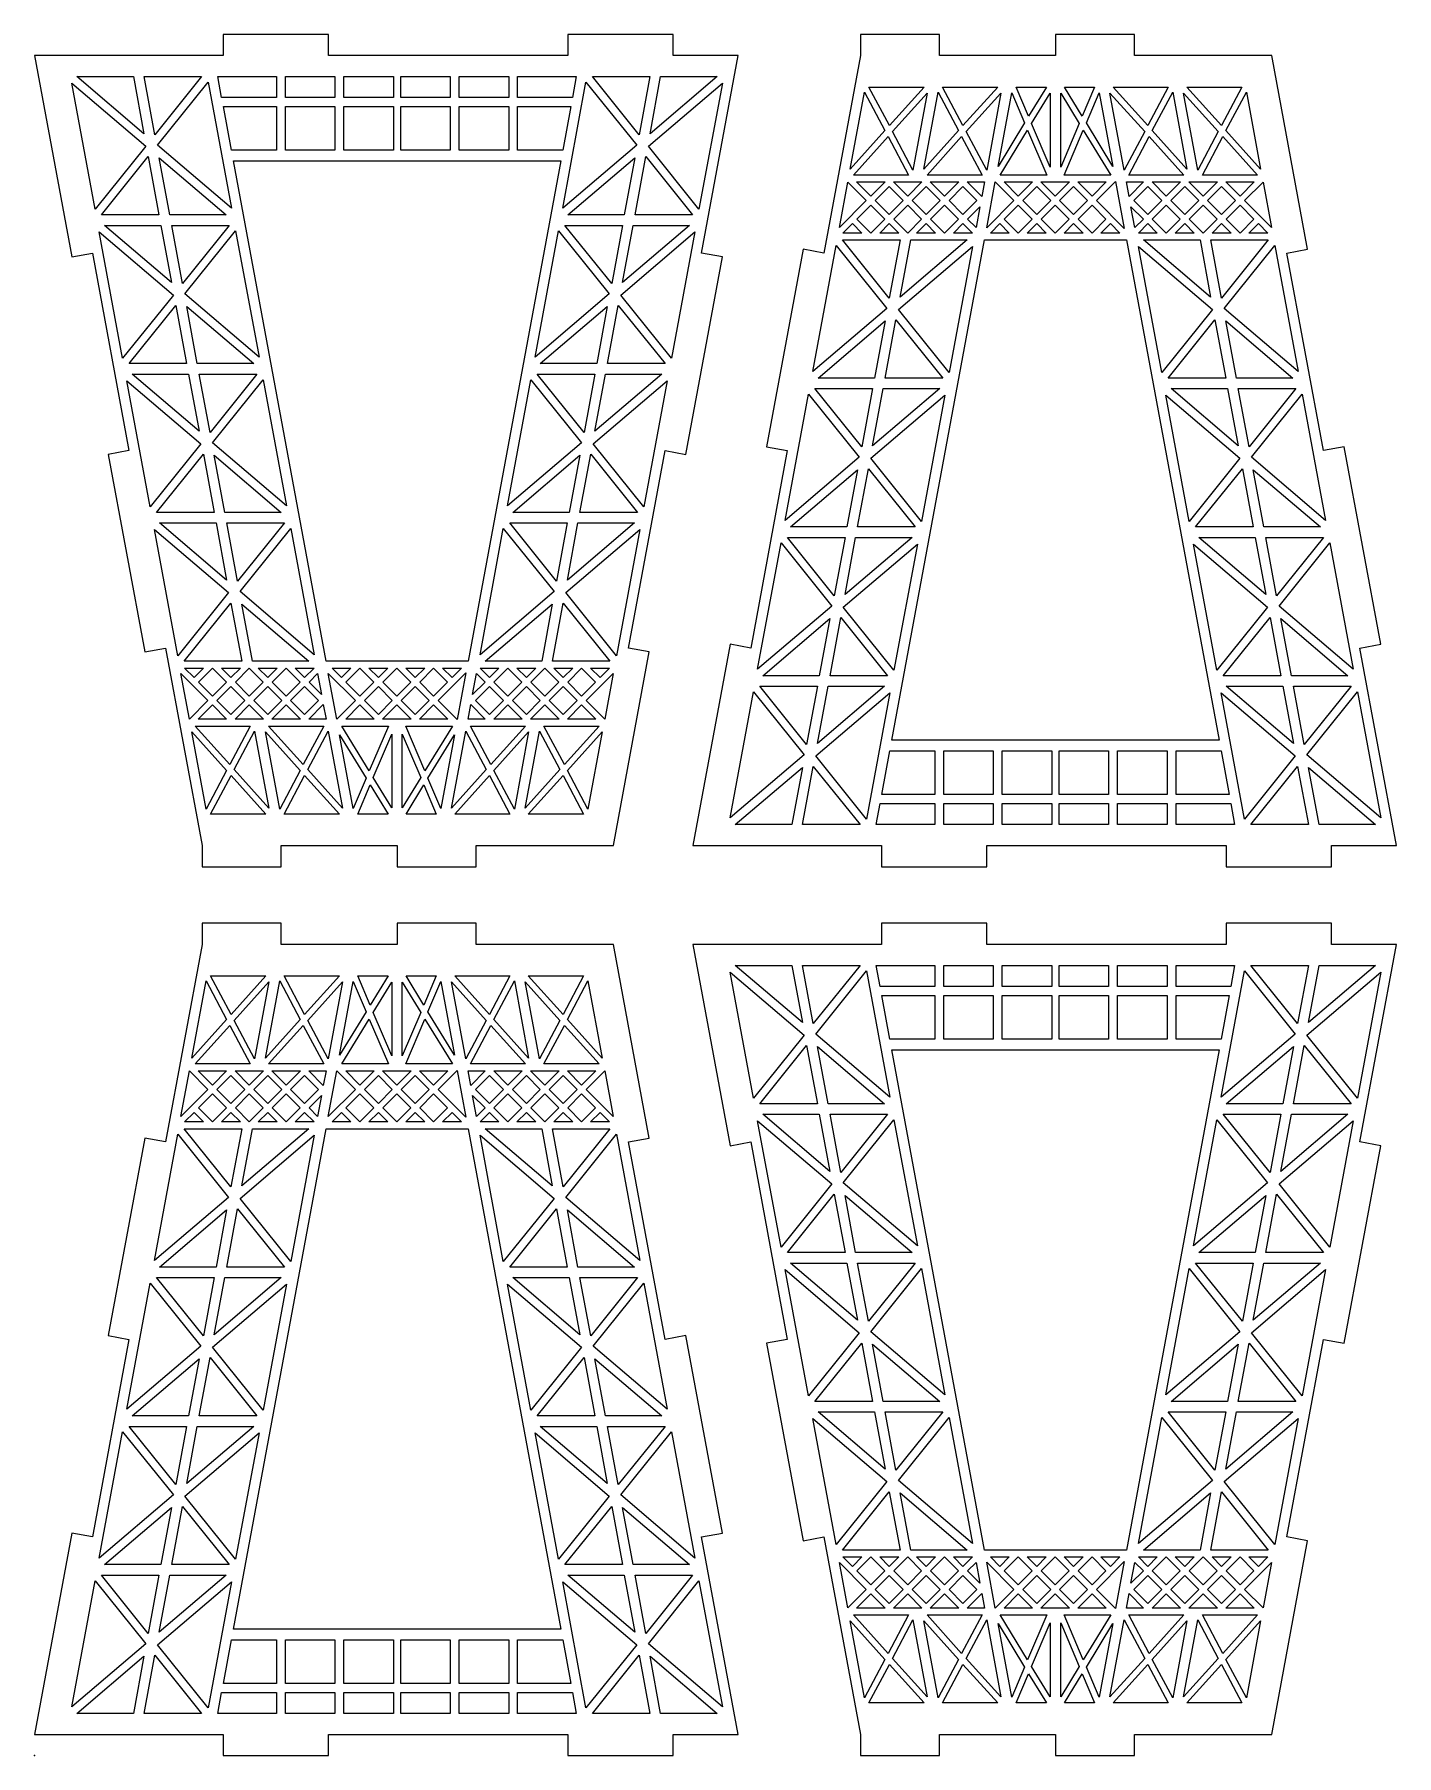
# Model space of a CAD drawing. Extents: x -98 to 109, y -126 to 135.
import ezdxf

# ---------------------------------------------------------------- set-up
doc = ezdxf.new("R2010")
doc.units = 0
doc.header["$MEASUREMENT"] = 0
doc.layers.add('CYAN', color=4, linetype='Continuous')
doc.layers.add('RED', color=1, linetype='Continuous')

msp = doc.modelspace()

# ---------------------------------------------------------------- linework, layer by layer
at = {"layer": 'CYAN'}
for p, q in [((-53.270003, 134.949998), (-69.270003, 134.949998)), ((-69.270003, 134.949998), (-69.270003, 131.749998)), ((-53.270003, 131.749998), (-53.270003, 134.949998)), ((-0.950003, 134.949998), (-16.950003, 134.949998)), ((-16.950003, 134.949998), (-16.950003, 131.749998)), ((-0.950003, 131.749998), (-0.950003, 134.949998)), ((39.529997, 134.949998), (27.529997, 134.949998)), ((27.529997, 134.949998), (27.529997, 131.749998)), ((39.529997, 131.749998), (39.529997, 134.949998)), ((69.129997, 134.949998), (57.129997, 134.949998)), ((57.129997, 134.949998), (57.129997, 131.749998)), ((69.129997, 131.749998), (69.129997, 134.949998)), ((-97.950003, 131.749998), (-92.290003, 101.169998)), ((-69.270003, 131.749998), (-97.950003, 131.749998)), ((-16.950003, 131.749998), (-53.270003, 131.749998)), ((8.949997, 131.749998), (-0.950003, 131.749998)), ((3.389997, 101.749998), (8.949997, 131.749998)), ((27.529997, 131.749998), (21.969997, 101.749998)), ((57.129997, 131.749998), (39.529997, 131.749998)), ((89.989997, 131.749998), (69.129997, 131.749998)), ((95.429997, 102.329998), (89.989997, 131.749998)), ((-91.490003, 128.549998), (-82.910003, 128.549998)), ((-81.310003, 119.869998), (-91.490003, 128.549998)), ((-82.910003, 128.549998), (-81.310003, 119.869998)), ((-81.290003, 128.549998), (-72.550003, 128.549998)), ((-79.650003, 119.709998), (-81.290003, 128.549998)), ((-72.550003, 128.549998), (-79.650003, 119.709998)), ((-70.090003, 128.549998), (-61.190003, 128.549998)), ((-69.510003, 125.349998), (-70.090003, 128.549998)), ((-61.190003, 128.549998), (-61.190003, 125.349998)), ((-59.830003, 125.349998), (-59.830003, 128.549998)), ((-59.830003, 128.549998), (-52.310003, 128.549998)), ((-52.310003, 128.549998), (-52.310003, 125.349998)), ((-50.950003, 125.349998), (-50.950003, 128.549998)), ((-50.950003, 128.549998), (-43.430003, 128.549998)), ((-43.430003, 128.549998), (-43.430003, 125.349998)), ((-42.310003, 125.349998), (-42.310003, 128.549998)), ((-42.310003, 128.549998), (-34.790003, 128.549998)), ((-34.790003, 128.549998), (-34.790003, 125.349998)), ((-33.430003, 125.349998), (-33.430003, 128.549998)), ((-33.430003, 128.549998), (-25.910003, 128.549998)), ((-25.910003, 128.549998), (-25.910003, 125.349998)), ((-24.550003, 125.349998), (-24.550003, 128.549998)), ((-24.550003, 128.549998), (-15.650003, 128.549998)), ((-15.650003, 128.549998), (-16.230003, 125.349998)), ((-13.190003, 128.549998), (-4.450003, 128.549998)), ((-6.090003, 119.709998), (-13.190003, 128.549998)), ((-4.450003, 128.549998), (-6.090003, 119.709998)), ((5.749997, 128.549998), (-4.430003, 119.869998)), ((-4.430003, 119.869998), (-2.830003, 128.549998)), ((-2.830003, 128.549998), (5.749997, 128.549998)), ((-92.290003, 127.549998), (-81.050003, 117.969998)), ((-88.730003, 108.389998), (-92.290003, 127.549998)), ((-79.270003, 118.129998), (-71.570003, 127.709998)), ((-71.570003, 127.709998), (-68.030003, 108.549998)), ((-17.710003, 108.549998), (-14.170003, 127.709998)), ((-14.170003, 127.709998), (-6.470003, 118.129998)), ((-4.690003, 117.969998), (6.549997, 127.549998)), ((6.549997, 127.549998), (2.989997, 108.389998)), ((25.969997, 114.489998), (28.129997, 126.189998)), ((28.129997, 126.189998), (31.229997, 120.349998)), ((31.909997, 121.109998), (28.809997, 126.949998)), ((28.809997, 126.949998), (37.189997, 126.949998)), ((37.189997, 126.949998), (31.909997, 121.109998)), ((32.389997, 120.189998), (37.669997, 126.049998)), ((37.669997, 126.049998), (35.489997, 114.349998)), ((37.149997, 114.489998), (39.309997, 126.189998)), ((39.309997, 126.189998), (42.409997, 120.349998)), ((43.089997, 121.109998), (39.989997, 126.949998)), ((39.989997, 126.949998), (48.369997, 126.949998)), ((48.369997, 126.949998), (43.089997, 121.109998)), ((43.569997, 120.189998), (48.849997, 126.049998)), ((48.849997, 126.049998), (46.689997, 114.349998)), ((48.409997, 114.909998), (50.489997, 126.089998)), ((50.489997, 126.089998), (52.429997, 121.509998)), ((53.049997, 122.509998), (51.169997, 126.949998)), ((51.169997, 126.949998), (55.769997, 126.949998)), ((55.769997, 126.949998), (53.049997, 122.509998)), ((53.509997, 121.429998), (56.329997, 126.029998)), ((56.329997, 126.029998), (56.329997, 114.809998)), ((57.929997, 126.029998), (60.749997, 121.429998)), ((57.929997, 114.809998), (57.929997, 126.029998)), ((61.209997, 122.509998), (58.489997, 126.949998)), ((58.489997, 126.949998), (63.089997, 126.949998)), ((63.089997, 126.949998), (61.209997, 122.509998)), ((61.829997, 121.509998), (63.769997, 126.089998)), ((63.769997, 126.089998), (65.849997, 114.909998)), ((65.409997, 126.049998), (70.689997, 120.189998)), ((67.569997, 114.349998), (65.409997, 126.049998)), ((71.169997, 121.109998), (65.889997, 126.949998)), ((65.889997, 126.949998), (74.269997, 126.949998)), ((74.269997, 126.949998), (71.169997, 121.109998)), ((71.849997, 120.349998), (74.949997, 126.189998)), ((74.949997, 126.189998), (77.109997, 114.489998)), ((76.589997, 126.049998), (81.869997, 120.189998)), ((78.769997, 114.349998), (76.589997, 126.049998)), ((82.349997, 121.109998), (77.069997, 126.949998)), ((77.069997, 126.949998), (85.449997, 126.949998)), ((85.449997, 126.949998), (82.349997, 121.109998)), ((83.029997, 120.349998), (86.129997, 126.189998)), ((86.129997, 126.189998), (88.289997, 114.489998)), ((-61.190003, 125.349998), (-69.510003, 125.349998)), ((-69.250003, 123.989998), (-61.190003, 123.989998)), ((-68.030003, 117.349998), (-69.250003, 123.989998)), ((-61.190003, 123.989998), (-61.190003, 117.349998)), ((-52.310003, 125.349998), (-59.830003, 125.349998)), ((-59.830003, 117.349998), (-59.830003, 123.989998)), ((-59.830003, 123.989998), (-52.310003, 123.989998)), ((-52.310003, 123.989998), (-52.310003, 117.349998)), ((-43.430003, 125.349998), (-50.950003, 125.349998)), ((-50.950003, 123.989998), (-43.430003, 123.989998)), ((-50.950003, 117.349998), (-50.950003, 123.989998)), ((-43.430003, 123.989998), (-43.430003, 117.349998)), ((-34.790003, 125.349998), (-42.310003, 125.349998)), ((-42.310003, 123.989998), (-34.790003, 123.989998)), ((-42.310003, 117.349998), (-42.310003, 123.989998)), ((-34.790003, 123.989998), (-34.790003, 117.349998)), ((-25.910003, 125.349998), (-33.430003, 125.349998)), ((-33.430003, 123.989998), (-25.910003, 123.989998)), ((-33.430003, 117.349998), (-33.430003, 123.989998)), ((-25.910003, 123.989998), (-25.910003, 117.349998)), ((-16.230003, 125.349998), (-24.550003, 125.349998)), ((-24.550003, 123.989998), (-16.490003, 123.989998)), ((-24.550003, 117.349998), (-24.550003, 123.989998)), ((-16.490003, 123.989998), (-17.710003, 117.349998)), ((31.229997, 120.349998), (25.969997, 114.489998)), ((42.409997, 120.349998), (37.149997, 114.489998)), ((52.429997, 121.509998), (48.409997, 114.909998)), ((48.729997, 113.589998), (52.909997, 120.409998)), ((52.909997, 120.409998), (55.809997, 113.589998)), ((56.329997, 114.809998), (53.509997, 121.429998)), ((60.749997, 121.429998), (57.929997, 114.809998)), ((58.449997, 113.589998), (61.349997, 120.409998)), ((61.349997, 120.409998), (65.529997, 113.589998)), ((65.849997, 114.909998), (61.829997, 121.509998)), ((77.109997, 114.489998), (71.849997, 120.349998)), ((88.289997, 114.489998), (83.029997, 120.349998)), ((-81.050003, 117.969998), (-88.730003, 108.389998)), ((-68.030003, 108.549998), (-79.270003, 118.129998)), ((-6.470003, 118.129998), (-17.710003, 108.549998)), ((2.989997, 108.389998), (-4.690003, 117.969998)), ((26.449997, 113.589998), (31.709997, 119.429998)), ((31.709997, 119.429998), (34.809997, 113.589998)), ((35.489997, 114.349998), (32.389997, 120.189998)), ((37.629997, 113.589998), (42.889997, 119.429998)), ((42.889997, 119.429998), (45.989997, 113.589998)), ((46.689997, 114.349998), (43.569997, 120.189998)), ((70.689997, 120.189998), (67.569997, 114.349998)), ((68.269997, 113.589998), (71.369997, 119.429998)), ((71.369997, 119.429998), (76.629997, 113.589998)), ((81.869997, 120.189998), (78.769997, 114.349998)), ((79.449997, 113.589998), (82.549997, 119.429998)), ((82.549997, 119.429998), (87.809997, 113.589998)), ((-87.770003, 107.549998), (-80.670003, 116.389998)), ((-80.670003, 116.389998), (-79.030003, 107.549998)), ((-77.390003, 107.549998), (-79.010003, 116.229998)), ((-79.010003, 116.229998), (-68.830003, 107.549998)), ((-61.190003, 117.349998), (-68.030003, 117.349998)), ((-67.730003, 115.749998), (-18.010003, 115.749998)), ((-53.650003, 39.749998), (-67.730003, 115.749998)), ((-52.310003, 117.349998), (-59.830003, 117.349998)), ((-43.430003, 117.349998), (-50.950003, 117.349998)), ((-34.790003, 117.349998), (-42.310003, 117.349998)), ((-25.910003, 117.349998), (-33.430003, 117.349998)), ((-18.010003, 115.749998), (-32.090003, 39.749998)), ((-17.710003, 117.349998), (-24.550003, 117.349998)), ((-16.910003, 107.549998), (-6.730003, 116.229998)), ((-6.730003, 116.229998), (-8.350003, 107.549998)), ((-6.710003, 107.549998), (-5.070003, 116.389998)), ((-5.070003, 116.389998), (2.029997, 107.549998)), ((24.309997, 105.629998), (25.589997, 112.529998)), ((25.589997, 112.529998), (28.409997, 109.709998)), ((34.809997, 113.589998), (26.449997, 113.589998)), ((29.089997, 110.389998), (26.929997, 112.549998)), ((26.929997, 112.549998), (31.249997, 112.549998)), ((31.249997, 112.549998), (29.089997, 110.389998)), ((32.529997, 112.549998), (36.849997, 112.549998)), ((34.689997, 110.389998), (32.529997, 112.549998)), ((36.849997, 112.549998), (34.689997, 110.389998)), ((45.989997, 113.589998), (37.629997, 113.589998)), ((40.289997, 110.389998), (38.129997, 112.549998)), ((38.129997, 112.549998), (42.449997, 112.549998)), ((42.449997, 112.549998), (40.289997, 110.389998)), ((45.929997, 110.329998), (43.729997, 112.549998)), ((43.729997, 112.549998), (46.349997, 112.549998)), ((46.349997, 112.549998), (45.929997, 110.329998)), ((46.689997, 105.589998), (47.969997, 112.549998)), ((47.969997, 112.549998), (50.809997, 109.709998)), ((55.809997, 113.589998), (48.729997, 113.589998)), ((51.489997, 110.389998), (49.329997, 112.549998)), ((49.329997, 112.549998), (53.649997, 112.549998)), ((53.649997, 112.549998), (51.489997, 110.389998)), ((57.089997, 110.389998), (54.929997, 112.549998)), ((54.929997, 112.549998), (59.249997, 112.549998)), ((59.249997, 112.549998), (57.089997, 110.389998)), ((65.529997, 113.589998), (58.449997, 113.589998)), ((62.689997, 110.389998), (60.529997, 112.549998)), ((60.529997, 112.549998), (64.849997, 112.549998)), ((64.849997, 112.549998), (62.689997, 110.389998)), ((63.369997, 109.709998), (66.269997, 112.609998)), ((66.269997, 112.609998), (67.589997, 105.489998)), ((68.329997, 110.329998), (67.909997, 112.549998)), ((67.909997, 112.549998), (70.529997, 112.549998)), ((76.629997, 113.589998), (68.269997, 113.589998)), ((70.529997, 112.549998), (68.329997, 110.329998)), ((73.969997, 110.389998), (71.809997, 112.549998)), ((71.809997, 112.549998), (76.129997, 112.549998)), ((76.129997, 112.549998), (73.969997, 110.389998)), ((79.569997, 110.389998), (77.409997, 112.549998)), ((77.409997, 112.549998), (81.729997, 112.549998)), ((87.809997, 113.589998), (79.449997, 113.589998)), ((81.729997, 112.549998), (79.569997, 110.389998)), ((85.169997, 110.389998), (83.009997, 112.549998)), ((83.009997, 112.549998), (87.329997, 112.549998)), ((87.329997, 112.549998), (85.169997, 110.389998)), ((85.849997, 109.709998), (88.669997, 112.529998)), ((88.669997, 112.529998), (89.949997, 105.629998)), ((29.769997, 109.709998), (31.889997, 111.829998)), ((31.889997, 111.829998), (34.009997, 109.709998)), ((35.369997, 109.709998), (37.489997, 111.829998)), ((37.489997, 111.829998), (39.609997, 109.709998)), ((40.969997, 109.709998), (43.089997, 111.829998)), ((43.089997, 111.829998), (45.209997, 109.709998)), ((52.169997, 109.709998), (54.289997, 111.829998)), ((54.289997, 111.829998), (56.409997, 109.709998)), ((57.769997, 109.709998), (59.889997, 111.829998)), ((59.889997, 111.829998), (62.009997, 109.709998)), ((69.049997, 109.709998), (71.169997, 111.829998)), ((71.169997, 111.829998), (73.289997, 109.709998)), ((74.649997, 109.709998), (76.769997, 111.829998)), ((76.769997, 111.829998), (78.889997, 109.709998)), ((80.249997, 109.709998), (82.369997, 111.829998)), ((82.369997, 111.829998), (84.489997, 109.709998)), ((-79.030003, 107.549998), (-87.770003, 107.549998)), ((-68.830003, 107.549998), (-77.390003, 107.549998)), ((-8.350003, 107.549998), (-16.910003, 107.549998)), ((2.029997, 107.549998), (-6.710003, 107.549998)), ((28.409997, 109.709998), (24.309997, 105.629998)), ((26.969997, 106.909998), (29.089997, 109.029998)), ((29.089997, 109.029998), (31.209997, 106.909998)), ((31.889997, 107.589998), (29.769997, 109.709998)), ((34.009997, 109.709998), (31.889997, 107.589998)), ((32.569997, 106.909998), (34.689997, 109.029998)), ((34.689997, 109.029998), (36.809997, 106.909998)), ((37.489997, 107.589998), (35.369997, 109.709998)), ((39.609997, 109.709998), (37.489997, 107.589998)), ((38.169997, 106.909998), (40.289997, 109.029998)), ((40.289997, 109.029998), (42.409997, 106.909998)), ((43.089997, 107.589998), (40.969997, 109.709998)), ((45.209997, 109.709998), (43.089997, 107.589998)), ((43.769997, 106.909998), (45.649997, 108.789998)), ((45.649997, 108.789998), (45.069997, 105.609998)), ((50.809997, 109.709998), (46.689997, 105.589998)), ((49.369997, 106.909998), (51.489997, 109.029998)), ((51.489997, 109.029998), (53.609997, 106.909998)), ((54.289997, 107.589998), (52.169997, 109.709998)), ((56.409997, 109.709998), (54.289997, 107.589998)), ((54.969997, 106.909998), (57.089997, 109.029998)), ((57.089997, 109.029998), (59.209997, 106.909998)), ((59.889997, 107.589998), (57.769997, 109.709998)), ((62.009997, 109.709998), (59.889997, 107.589998)), ((60.569997, 106.909998), (62.689997, 109.029998)), ((62.689997, 109.029998), (64.809997, 106.909998)), ((67.589997, 105.489998), (63.369997, 109.709998)), ((69.189997, 105.609998), (68.609997, 108.789998)), ((68.609997, 108.789998), (70.489997, 106.909998)), ((71.169997, 107.589998), (69.049997, 109.709998)), ((73.289997, 109.709998), (71.169997, 107.589998)), ((71.849997, 106.909998), (73.969997, 109.029998)), ((73.969997, 109.029998), (76.089997, 106.909998)), ((76.769997, 107.589998), (74.649997, 109.709998)), ((78.889997, 109.709998), (76.769997, 107.589998)), ((77.449997, 106.909998), (79.569997, 109.029998)), ((79.569997, 109.029998), (81.689997, 106.909998)), ((82.369997, 107.589998), (80.249997, 109.709998)), ((84.489997, 109.709998), (82.369997, 107.589998)), ((83.049997, 106.909998), (85.169997, 109.029998)), ((85.169997, 109.029998), (87.289997, 106.909998)), ((89.949997, 105.629998), (85.849997, 109.709998)), ((-84.550003, 85.789998), (-88.110003, 104.949998)), ((-88.110003, 104.949998), (-76.850003, 95.369998)), ((-77.130003, 97.269998), (-87.290003, 105.949998)), ((-87.290003, 105.949998), (-78.730003, 105.949998)), ((-78.730003, 105.949998), (-77.130003, 97.269998)), ((-75.470003, 97.109998), (-77.090003, 105.949998)), ((-77.090003, 105.949998), (-68.370003, 105.949998)), ((-68.370003, 105.949998), (-75.470003, 97.109998)), ((-75.090003, 95.529998), (-67.390003, 105.109998)), ((-67.390003, 105.109998), (-63.830003, 85.949998)), ((-21.910003, 85.949998), (-18.350003, 105.109998)), ((-18.350003, 105.109998), (-10.650003, 95.529998)), ((-10.270003, 97.109998), (-17.370003, 105.949998)), ((-17.370003, 105.949998), (-8.650003, 105.949998)), ((-8.650003, 105.949998), (-10.270003, 97.109998)), ((-8.890003, 95.369998), (2.369997, 104.949998)), ((1.549997, 105.949998), (-8.610003, 97.269998)), ((-8.610003, 97.269998), (-7.010003, 105.949998)), ((-7.010003, 105.949998), (1.549997, 105.949998)), ((2.369997, 104.949998), (-1.190003, 85.789998)), ((24.849997, 104.789998), (26.289997, 106.229998)), ((27.729997, 104.789998), (24.849997, 104.789998)), ((26.289997, 106.229998), (27.729997, 104.789998)), ((29.089997, 104.789998), (26.969997, 106.909998)), ((31.209997, 106.909998), (29.089997, 104.789998)), ((30.449997, 104.789998), (31.889997, 106.229998)), ((33.329997, 104.789998), (30.449997, 104.789998)), ((31.889997, 106.229998), (33.329997, 104.789998)), ((34.689997, 104.789998), (32.569997, 106.909998)), ((36.809997, 106.909998), (34.689997, 104.789998)), ((36.049997, 104.789998), (37.489997, 106.229998)), ((38.929997, 104.789998), (36.049997, 104.789998)), ((37.489997, 106.229998), (38.929997, 104.789998)), ((40.289997, 104.789998), (38.169997, 106.909998)), ((42.409997, 106.909998), (40.289997, 104.789998)), ((41.649997, 104.789998), (43.089997, 106.229998)), ((44.529997, 104.789998), (41.649997, 104.789998)), ((43.089997, 106.229998), (44.529997, 104.789998)), ((45.069997, 105.609998), (43.769997, 106.909998)), ((47.249997, 104.789998), (48.689997, 106.229998)), ((50.129997, 104.789998), (47.249997, 104.789998)), ((48.689997, 106.229998), (50.129997, 104.789998)), ((51.489997, 104.789998), (49.369997, 106.909998)), ((53.609997, 106.909998), (51.489997, 104.789998)), ((52.849997, 104.789998), (54.289997, 106.229998)), ((55.729997, 104.789998), (52.849997, 104.789998)), ((54.289997, 106.229998), (55.729997, 104.789998)), ((57.089997, 104.789998), (54.969997, 106.909998)), ((59.209997, 106.909998), (57.089997, 104.789998)), ((58.449997, 104.789998), (59.889997, 106.229998)), ((61.329997, 104.789998), (58.449997, 104.789998)), ((59.889997, 106.229998), (61.329997, 104.789998)), ((62.689997, 104.789998), (60.569997, 106.909998)), ((64.809997, 106.909998), (62.689997, 104.789998)), ((64.049997, 104.789998), (65.489997, 106.229998)), ((66.929997, 104.789998), (64.049997, 104.789998)), ((65.489997, 106.229998), (66.929997, 104.789998)), ((70.489997, 106.909998), (69.189997, 105.609998)), ((69.729997, 104.789998), (71.169997, 106.229998)), ((72.609997, 104.789998), (69.729997, 104.789998)), ((71.169997, 106.229998), (72.609997, 104.789998)), ((73.969997, 104.789998), (71.849997, 106.909998)), ((76.089997, 106.909998), (73.969997, 104.789998)), ((75.329997, 104.789998), (76.769997, 106.229998)), ((78.209997, 104.789998), (75.329997, 104.789998)), ((76.769997, 106.229998), (78.209997, 104.789998)), ((79.569997, 104.789998), (77.449997, 106.909998)), ((81.689997, 106.909998), (79.569997, 104.789998)), ((80.929997, 104.789998), (82.369997, 106.229998)), ((83.809997, 104.789998), (80.929997, 104.789998)), ((82.369997, 106.229998), (83.809997, 104.789998)), ((85.169997, 104.789998), (83.049997, 106.909998)), ((87.289997, 106.909998), (85.169997, 104.789998)), ((86.529997, 104.789998), (87.969997, 106.229998)), ((89.409997, 104.789998), (86.529997, 104.789998)), ((87.969997, 106.229998), (89.409997, 104.789998)), ((18.829997, 102.329998), (13.269997, 72.329998)), ((21.969997, 101.749998), (18.829997, 102.329998)), ((20.269997, 83.749998), (23.809997, 102.909998)), ((23.809997, 102.909998), (31.509997, 93.329998)), ((31.889997, 94.909998), (24.789997, 103.749998)), ((24.789997, 103.749998), (33.529997, 103.749998)), ((33.529997, 103.749998), (31.889997, 94.909998)), ((32.269997, 27.749998), (46.349997, 103.749998)), ((33.289997, 93.169998), (44.529997, 102.749998)), ((43.729997, 103.749998), (33.549997, 95.069998)), ((33.549997, 95.069998), (35.149997, 103.749998)), ((35.149997, 103.749998), (43.729997, 103.749998)), ((44.529997, 102.749998), (40.989997, 83.589998)), ((46.349997, 103.749998), (67.909997, 103.749998)), ((67.909997, 103.749998), (81.989997, 27.749998)), ((73.269997, 83.589998), (69.729997, 102.749998)), ((69.729997, 102.749998), (80.969997, 93.169998)), ((80.709997, 95.069998), (70.529997, 103.749998)), ((70.529997, 103.749998), (79.109997, 103.749998)), ((79.109997, 103.749998), (80.709997, 95.069998)), ((82.369997, 94.909998), (80.729997, 103.749998)), ((80.729997, 103.749998), (89.469997, 103.749998)), ((89.469997, 103.749998), (82.369997, 94.909998)), ((82.749997, 93.329998), (90.449997, 102.909998)), ((90.449997, 102.909998), (93.989997, 83.749998)), ((92.289997, 101.749998), (95.429997, 102.329998)), ((-92.290003, 101.169998), (-89.130003, 101.749998)), ((-89.130003, 101.749998), (-83.590003, 71.749998)), ((0.989997, 71.169998), (6.549997, 101.169998)), ((6.549997, 101.169998), (3.389997, 101.749998)), ((97.849997, 71.749998), (92.289997, 101.749998)), ((-76.850003, 95.369998), (-84.550003, 85.789998)), ((-63.830003, 85.949998), (-75.090003, 95.529998)), ((-10.650003, 95.529998), (-21.910003, 85.949998)), ((-1.190003, 85.789998), (-8.890003, 95.369998)), ((-83.570003, 84.949998), (-76.470003, 93.789998)), ((-76.470003, 93.789998), (-74.830003, 84.949998)), ((-73.210003, 84.949998), (-74.810003, 93.629998)), ((-74.810003, 93.629998), (-64.630003, 84.949998)), ((-21.110003, 84.949998), (-10.930003, 93.629998)), ((-10.930003, 93.629998), (-12.530003, 84.949998)), ((-10.910003, 84.949998), (-9.270003, 93.789998)), ((-9.270003, 93.789998), (-2.170003, 84.949998)), ((31.509997, 93.329998), (20.269997, 83.749998)), ((31.269997, 82.749998), (32.909997, 91.589998)), ((32.909997, 91.589998), (40.009997, 82.749998)), ((40.989997, 83.589998), (33.289997, 93.169998)), ((80.969997, 93.169998), (73.269997, 83.589998)), ((74.249997, 82.749998), (81.349997, 91.589998)), ((81.349997, 91.589998), (82.989997, 82.749998)), ((93.989997, 83.749998), (82.749997, 93.329998)), ((21.069997, 82.749998), (31.249997, 91.429998)), ((31.249997, 91.429998), (29.649997, 82.749998)), ((84.609997, 82.749998), (83.009997, 91.429998)), ((83.009997, 91.429998), (93.189997, 82.749998)), ((-74.830003, 84.949998), (-83.570003, 84.949998)), ((-64.630003, 84.949998), (-73.210003, 84.949998)), ((-12.530003, 84.949998), (-21.110003, 84.949998)), ((-2.170003, 84.949998), (-10.910003, 84.949998)), ((-80.370003, 63.189998), (-83.910003, 82.349998)), ((-83.910003, 82.349998), (-72.670003, 72.769998)), ((-72.930003, 74.669998), (-83.110003, 83.349998)), ((-83.110003, 83.349998), (-74.550003, 83.349998)), ((-74.550003, 83.349998), (-72.930003, 74.669998)), ((-71.270003, 74.509998), (-72.910003, 83.349998)), ((-72.910003, 83.349998), (-64.170003, 83.349998)), ((-64.170003, 83.349998), (-71.270003, 74.509998)), ((-70.890003, 72.929998), (-63.210003, 82.509998)), ((-63.210003, 82.509998), (-59.650003, 63.349998)), ((-26.090003, 63.349998), (-22.530003, 82.509998)), ((-22.530003, 82.509998), (-14.850003, 72.929998)), ((-14.470003, 74.509998), (-21.570003, 83.349998)), ((-21.570003, 83.349998), (-12.830003, 83.349998)), ((-12.830003, 83.349998), (-14.470003, 74.509998)), ((-13.070003, 72.769998), (-1.830003, 82.349998)), ((-2.630003, 83.349998), (-12.810003, 74.669998)), ((-12.810003, 74.669998), (-11.190003, 83.349998)), ((-11.190003, 83.349998), (-2.630003, 83.349998)), ((-1.830003, 82.349998), (-5.370003, 63.189998)), ((27.709997, 72.309998), (20.609997, 81.149998)), ((20.609997, 81.149998), (29.349997, 81.149998)), ((29.649997, 82.749998), (21.069997, 82.749998)), ((29.349997, 81.149998), (27.709997, 72.309998)), ((39.549997, 81.149998), (29.369997, 72.469998)), ((29.369997, 72.469998), (30.969997, 81.149998)), ((30.969997, 81.149998), (39.549997, 81.149998)), ((40.009997, 82.749998), (31.269997, 82.749998)), ((82.989997, 82.749998), (74.249997, 82.749998)), ((84.889997, 72.469998), (74.709997, 81.149998)), ((74.709997, 81.149998), (83.289997, 81.149998)), ((83.289997, 81.149998), (84.889997, 72.469998)), ((93.189997, 82.749998), (84.609997, 82.749998)), ((86.549997, 72.309998), (84.909997, 81.149998)), ((84.909997, 81.149998), (93.649997, 81.149998)), ((93.649997, 81.149998), (86.549997, 72.309998)), ((16.089997, 61.149998), (19.629997, 80.309998)), ((19.629997, 80.309998), (27.329997, 70.729998)), ((29.109997, 70.569998), (40.349997, 80.149998)), ((40.349997, 80.149998), (36.789997, 60.989998)), ((77.469997, 60.989998), (73.909997, 80.149998)), ((73.909997, 80.149998), (85.149997, 70.569998)), ((86.929997, 70.729998), (94.629997, 80.309998)), ((94.629997, 80.309998), (98.169997, 61.149998)), ((-83.590003, 71.749998), (-86.730003, 71.169998)), ((-86.730003, 71.169998), (-81.170003, 41.169998)), ((-72.670003, 72.769998), (-80.370003, 63.189998)), ((-79.390003, 62.349998), (-72.290003, 71.189998)), ((-72.290003, 71.189998), (-70.650003, 62.349998)), ((-59.650003, 63.349998), (-70.890003, 72.929998)), ((-69.030003, 62.349998), (-70.630003, 71.029998)), ((-70.630003, 71.029998), (-60.450003, 62.349998)), ((-14.850003, 72.929998), (-26.090003, 63.349998)), ((-25.290003, 62.349998), (-15.110003, 71.029998)), ((-15.110003, 71.029998), (-16.710003, 62.349998)), ((-15.090003, 62.349998), (-13.450003, 71.189998)), ((-13.450003, 71.189998), (-6.350003, 62.349998)), ((-5.370003, 63.189998), (-13.070003, 72.769998)), ((-7.710003, 41.749998), (-2.150003, 71.749998)), ((-2.150003, 71.749998), (0.989997, 71.169998)), ((16.409997, 71.749998), (10.869997, 41.749998)), ((13.269997, 72.329998), (16.409997, 71.749998)), ((27.329997, 70.729998), (16.089997, 61.149998)), ((98.169997, 61.149998), (86.929997, 70.729998)), ((100.989997, 72.329998), (97.849997, 71.749998)), ((106.549997, 42.329998), (100.989997, 72.329998)), ((16.889997, 60.149998), (27.069997, 68.829998)), ((27.069997, 68.829998), (25.449997, 60.149998)), ((27.089997, 60.149998), (28.729997, 68.989998)), ((28.729997, 68.989998), (35.829997, 60.149998)), ((36.789997, 60.989998), (29.109997, 70.569998)), ((85.149997, 70.569998), (77.469997, 60.989998)), ((78.429997, 60.149998), (85.529997, 68.989998)), ((85.529997, 68.989998), (87.169997, 60.149998)), ((88.809997, 60.149998), (87.189997, 68.829998)), ((87.189997, 68.829998), (97.369997, 60.149998)), ((-70.650003, 62.349998), (-79.390003, 62.349998)), ((-68.750003, 52.069998), (-78.930003, 60.749998)), ((-78.930003, 60.749998), (-70.350003, 60.749998)), ((-70.350003, 60.749998), (-68.750003, 52.069998)), ((-60.450003, 62.349998), (-69.030003, 62.349998)), ((-67.090003, 51.909998), (-68.730003, 60.749998)), ((-68.730003, 60.749998), (-59.990003, 60.749998)), ((-59.990003, 60.749998), (-67.090003, 51.909998)), ((-18.650003, 51.909998), (-25.750003, 60.749998)), ((-25.750003, 60.749998), (-17.010003, 60.749998)), ((-16.710003, 62.349998), (-25.290003, 62.349998)), ((-17.010003, 60.749998), (-18.650003, 51.909998)), ((-6.810003, 60.749998), (-16.990003, 52.069998)), ((-16.990003, 52.069998), (-15.390003, 60.749998)), ((-15.390003, 60.749998), (-6.810003, 60.749998)), ((-6.350003, 62.349998), (-15.090003, 62.349998)), ((25.449997, 60.149998), (16.889997, 60.149998)), ((35.829997, 60.149998), (27.089997, 60.149998)), ((87.169997, 60.149998), (78.429997, 60.149998)), ((97.369997, 60.149998), (88.809997, 60.149998)), ((-76.190003, 40.589998), (-79.730003, 59.749998)), ((-79.730003, 59.749998), (-68.490003, 50.169998)), ((-66.710003, 50.329998), (-59.010003, 59.909998)), ((-59.010003, 59.909998), (-55.470003, 40.749998)), ((-30.270003, 40.749998), (-26.730003, 59.909998)), ((-26.730003, 59.909998), (-19.030003, 50.329998)), ((-17.250003, 50.169998), (-6.010003, 59.749998)), ((-6.010003, 59.749998), (-9.550003, 40.589998)), ((11.889997, 38.549998), (15.449997, 57.709998)), ((15.449997, 57.709998), (23.149997, 48.129998)), ((23.529997, 49.709998), (16.429997, 58.549998)), ((16.429997, 58.549998), (25.169997, 58.549998)), ((25.169997, 58.549998), (23.529997, 49.709998)), ((24.909997, 47.969998), (36.169997, 57.549998)), ((35.369997, 58.549998), (25.189997, 49.869998)), ((25.189997, 49.869998), (26.789997, 58.549998)), ((26.789997, 58.549998), (35.369997, 58.549998)), ((36.169997, 57.549998), (32.609997, 38.389998)), ((81.649997, 38.389998), (78.089997, 57.549998)), ((78.089997, 57.549998), (89.349997, 47.969998)), ((89.069997, 49.869998), (78.889997, 58.549998)), ((78.889997, 58.549998), (87.469997, 58.549998)), ((87.469997, 58.549998), (89.069997, 49.869998)), ((90.729997, 49.709998), (89.089997, 58.549998)), ((89.089997, 58.549998), (97.829997, 58.549998)), ((97.829997, 58.549998), (90.729997, 49.709998)), ((91.109997, 48.129998), (98.809997, 57.709998)), ((98.809997, 57.709998), (102.369997, 38.549998)), ((-68.490003, 50.169998), (-76.190003, 40.589998)), ((-55.470003, 40.749998), (-66.710003, 50.329998)), ((-19.030003, 50.329998), (-30.270003, 40.749998)), ((-9.550003, 40.589998), (-17.250003, 50.169998)), ((-75.210003, 39.749998), (-68.110003, 48.589998)), ((-68.110003, 48.589998), (-66.470003, 39.749998)), ((-64.850003, 39.749998), (-66.450003, 48.429998)), ((-66.450003, 48.429998), (-56.270003, 39.749998)), ((-29.470003, 39.749998), (-19.290003, 48.429998)), ((-19.290003, 48.429998), (-20.890003, 39.749998)), ((-19.270003, 39.749998), (-17.630003, 48.589998)), ((-17.630003, 48.589998), (-10.530003, 39.749998)), ((23.149997, 48.129998), (11.889997, 38.549998)), ((32.609997, 38.389998), (24.909997, 47.969998)), ((89.349997, 47.969998), (81.649997, 38.389998)), ((102.369997, 38.549998), (91.109997, 48.129998)), ((12.709997, 37.549998), (22.869997, 46.229998)), ((22.869997, 46.229998), (21.269997, 37.549998)), ((22.909997, 37.549998), (24.529997, 46.389998)), ((24.529997, 46.389998), (31.629997, 37.549998)), ((82.629997, 37.549998), (89.729997, 46.389998)), ((89.729997, 46.389998), (91.349997, 37.549998)), ((92.989997, 37.549998), (91.389997, 46.229998)), ((91.389997, 46.229998), (101.549997, 37.549998)), ((7.709997, 42.329998), (2.049997, 11.749998)), ((10.869997, 41.749998), (7.709997, 42.329998)), ((103.389997, 41.749998), (106.549997, 42.329998)), ((-81.170003, 41.169998), (-78.030003, 41.749998)), ((-78.030003, 41.749998), (-72.470003, 11.749998)), ((-66.470003, 39.749998), (-75.210003, 39.749998)), ((-56.270003, 39.749998), (-64.850003, 39.749998)), ((-32.090003, 39.749998), (-53.650003, 39.749998)), ((-20.890003, 39.749998), (-29.470003, 39.749998)), ((-10.530003, 39.749998), (-19.270003, 39.749998)), ((-10.010003, 11.749998), (-4.570003, 41.169998)), ((-4.570003, 41.169998), (-7.710003, 41.749998)), ((108.949997, 11.749998), (103.389997, 41.749998)), ((-74.410003, 30.969998), (-75.690003, 37.869998)), ((-75.690003, 37.869998), (-71.590003, 33.789998)), ((-73.710003, 37.269998), (-75.150003, 38.709998)), ((-75.150003, 38.709998), (-72.270003, 38.709998)), ((-72.270003, 38.709998), (-73.710003, 37.269998)), ((-73.030003, 36.589998), (-70.910003, 38.709998)), ((-70.910003, 38.709998), (-68.790003, 36.589998)), ((-68.110003, 37.269998), (-69.550003, 38.709998)), ((-69.550003, 38.709998), (-66.670003, 38.709998)), ((-66.670003, 38.709998), (-68.110003, 37.269998)), ((-67.430003, 36.589998), (-65.310003, 38.709998)), ((-65.310003, 38.709998), (-63.190003, 36.589998)), ((-62.510003, 37.269998), (-63.950003, 38.709998)), ((-63.950003, 38.709998), (-61.070003, 38.709998)), ((-61.070003, 38.709998), (-62.510003, 37.269998)), ((-61.830003, 36.589998), (-59.710003, 38.709998)), ((-59.710003, 38.709998), (-57.590003, 36.589998)), ((-56.910003, 37.269998), (-58.350003, 38.709998)), ((-58.350003, 38.709998), (-55.470003, 38.709998)), ((-55.470003, 38.709998), (-56.910003, 37.269998)), ((-56.230003, 36.589998), (-54.930003, 37.889998)), ((-54.930003, 37.889998), (-54.350003, 34.709998)), ((-52.030003, 30.949998), (-53.310003, 37.909998)), ((-53.310003, 37.909998), (-49.190003, 33.789998)), ((-51.310003, 37.269998), (-52.750003, 38.709998)), ((-52.750003, 38.709998), (-49.870003, 38.709998)), ((-49.870003, 38.709998), (-51.310003, 37.269998)), ((-50.630003, 36.589998), (-48.510003, 38.709998)), ((-48.510003, 38.709998), (-46.390003, 36.589998)), ((-45.710003, 37.269998), (-47.150003, 38.709998)), ((-47.150003, 38.709998), (-44.270003, 38.709998)), ((-44.270003, 38.709998), (-45.710003, 37.269998)), ((-45.030003, 36.589998), (-42.910003, 38.709998)), ((-42.910003, 38.709998), (-40.790003, 36.589998)), ((-40.110003, 37.269998), (-41.550003, 38.709998)), ((-41.550003, 38.709998), (-38.670003, 38.709998)), ((-38.670003, 38.709998), (-40.110003, 37.269998)), ((-39.430003, 36.589998), (-37.310003, 38.709998)), ((-37.310003, 38.709998), (-35.190003, 36.589998)), ((-36.630003, 33.789998), (-32.410003, 38.009998)), ((-34.510003, 37.269998), (-35.950003, 38.709998)), ((-35.950003, 38.709998), (-33.070003, 38.709998)), ((-33.070003, 38.709998), (-34.510003, 37.269998)), ((-32.410003, 38.009998), (-33.730003, 30.889998)), ((-31.390003, 34.709998), (-30.810003, 37.889998)), ((-30.810003, 37.889998), (-29.510003, 36.589998)), ((-28.830003, 37.269998), (-30.270003, 38.709998)), ((-30.270003, 38.709998), (-27.390003, 38.709998)), ((-27.390003, 38.709998), (-28.830003, 37.269998)), ((-28.150003, 36.589998), (-26.030003, 38.709998)), ((-26.030003, 38.709998), (-23.910003, 36.589998)), ((-23.230003, 37.269998), (-24.670003, 38.709998)), ((-24.670003, 38.709998), (-21.790003, 38.709998)), ((-21.790003, 38.709998), (-23.230003, 37.269998)), ((-22.550003, 36.589998), (-20.430003, 38.709998)), ((-20.430003, 38.709998), (-18.310003, 36.589998)), ((-19.070003, 38.709998), (-16.190003, 38.709998)), ((-17.630003, 37.269998), (-19.070003, 38.709998)), ((-16.190003, 38.709998), (-17.630003, 37.269998)), ((-16.950003, 36.589998), (-14.830003, 38.709998)), ((-14.830003, 38.709998), (-12.710003, 36.589998)), ((-14.150003, 33.789998), (-10.050003, 37.869998)), ((-12.030003, 37.269998), (-13.470003, 38.709998)), ((-13.470003, 38.709998), (-10.590003, 38.709998)), ((-10.590003, 38.709998), (-12.030003, 37.269998)), ((-10.050003, 37.869998), (-11.330003, 30.969998)), ((21.269997, 37.549998), (12.709997, 37.549998)), ((31.629997, 37.549998), (22.909997, 37.549998)), ((91.349997, 37.549998), (82.629997, 37.549998)), ((101.549997, 37.549998), (92.989997, 37.549998)), ((-70.910003, 34.469998), (-73.030003, 36.589998)), ((-68.790003, 36.589998), (-70.910003, 34.469998)), ((-70.230003, 33.789998), (-68.110003, 35.909998)), ((-68.110003, 35.909998), (-65.990003, 33.789998)), ((-65.310003, 34.469998), (-67.430003, 36.589998)), ((-63.190003, 36.589998), (-65.310003, 34.469998)), ((-64.630003, 33.789998), (-62.510003, 35.909998)), ((-62.510003, 35.909998), (-60.390003, 33.789998)), ((-59.710003, 34.469998), (-61.830003, 36.589998)), ((-57.590003, 36.589998), (-59.710003, 34.469998)), ((-59.030003, 33.789998), (-56.910003, 35.909998)), ((-56.910003, 35.909998), (-54.790003, 33.789998)), ((-54.350003, 34.709998), (-56.230003, 36.589998)), ((-48.510003, 34.469998), (-50.630003, 36.589998)), ((-46.390003, 36.589998), (-48.510003, 34.469998)), ((-47.830003, 33.789998), (-45.710003, 35.909998)), ((-45.710003, 35.909998), (-43.590003, 33.789998)), ((-42.910003, 34.469998), (-45.030003, 36.589998)), ((-40.790003, 36.589998), (-42.910003, 34.469998)), ((-42.230003, 33.789998), (-40.110003, 35.909998)), ((-40.110003, 35.909998), (-37.990003, 33.789998)), ((-37.310003, 34.469998), (-39.430003, 36.589998)), ((-35.190003, 36.589998), (-37.310003, 34.469998)), ((-29.510003, 36.589998), (-31.390003, 34.709998)), ((-30.950003, 33.789998), (-28.830003, 35.909998)), ((-28.830003, 35.909998), (-26.710003, 33.789998)), ((-26.030003, 34.469998), (-28.150003, 36.589998)), ((-23.910003, 36.589998), (-26.030003, 34.469998)), ((-25.350003, 33.789998), (-23.230003, 35.909998)), ((-23.230003, 35.909998), (-21.110003, 33.789998)), ((-20.430003, 34.469998), (-22.550003, 36.589998)), ((-18.310003, 36.589998), (-20.430003, 34.469998)), ((-19.750003, 33.789998), (-17.630003, 35.909998)), ((-17.630003, 35.909998), (-15.510003, 33.789998)), ((-14.830003, 34.469998), (-16.950003, 36.589998)), ((-12.710003, 36.589998), (-14.830003, 34.469998)), ((7.709997, 15.949998), (11.269997, 35.109998)), ((11.269997, 35.109998), (18.949997, 25.529998)), ((19.329997, 27.109998), (12.229997, 35.949998)), ((12.229997, 35.949998), (20.969997, 35.949998)), ((20.969997, 35.949998), (19.329997, 27.109998)), ((20.729997, 25.369998), (31.969997, 34.949998)), ((31.169997, 35.949998), (20.989997, 27.269998)), ((20.989997, 27.269998), (22.609997, 35.949998)), ((22.609997, 35.949998), (31.169997, 35.949998)), ((31.969997, 34.949998), (28.429997, 15.789998)), ((85.829997, 15.789998), (82.289997, 34.949998)), ((82.289997, 34.949998), (93.529997, 25.369998)), ((93.269997, 27.269998), (83.089997, 35.949998)), ((83.089997, 35.949998), (91.649997, 35.949998)), ((91.649997, 35.949998), (93.269997, 27.269998)), ((94.929997, 27.109998), (93.289997, 35.949998)), ((93.289997, 35.949998), (102.029997, 35.949998)), ((102.029997, 35.949998), (94.929997, 27.109998)), ((95.309997, 25.529998), (102.989997, 35.109998)), ((102.989997, 35.109998), (106.549997, 15.949998)), ((-71.590003, 33.789998), (-74.410003, 30.969998)), ((-73.070003, 30.949998), (-70.910003, 33.109998)), ((-70.910003, 33.109998), (-68.750003, 30.949998)), ((-68.110003, 31.669998), (-70.230003, 33.789998)), ((-65.990003, 33.789998), (-68.110003, 31.669998)), ((-67.470003, 30.949998), (-65.310003, 33.109998)), ((-65.310003, 33.109998), (-63.150003, 30.949998)), ((-62.510003, 31.669998), (-64.630003, 33.789998)), ((-60.390003, 33.789998), (-62.510003, 31.669998)), ((-61.870003, 30.949998), (-59.710003, 33.109998)), ((-59.710003, 33.109998), (-57.550003, 30.949998)), ((-56.910003, 31.669998), (-59.030003, 33.789998)), ((-54.790003, 33.789998), (-56.910003, 31.669998)), ((-56.270003, 30.949998), (-54.070003, 33.169998)), ((-54.070003, 33.169998), (-53.650003, 30.949998)), ((-49.190003, 33.789998), (-52.030003, 30.949998)), ((-50.670003, 30.949998), (-48.510003, 33.109998)), ((-48.510003, 33.109998), (-46.350003, 30.949998)), ((-45.710003, 31.669998), (-47.830003, 33.789998)), ((-43.590003, 33.789998), (-45.710003, 31.669998)), ((-45.070003, 30.949998), (-42.910003, 33.109998)), ((-42.910003, 33.109998), (-40.750003, 30.949998)), ((-40.110003, 31.669998), (-42.230003, 33.789998)), ((-37.990003, 33.789998), (-40.110003, 31.669998)), ((-39.470003, 30.949998), (-37.310003, 33.109998)), ((-37.310003, 33.109998), (-35.150003, 30.949998)), ((-33.730003, 30.889998), (-36.630003, 33.789998)), ((-32.090003, 30.949998), (-31.670003, 33.169998)), ((-31.670003, 33.169998), (-29.470003, 30.949998)), ((-28.830003, 31.669998), (-30.950003, 33.789998)), ((-26.710003, 33.789998), (-28.830003, 31.669998)), ((-28.190003, 30.949998), (-26.030003, 33.109998)), ((-26.030003, 33.109998), (-23.870003, 30.949998)), ((-23.230003, 31.669998), (-25.350003, 33.789998)), ((-21.110003, 33.789998), (-23.230003, 31.669998)), ((-22.590003, 30.949998), (-20.430003, 33.109998)), ((-20.430003, 33.109998), (-18.270003, 30.949998)), ((-17.630003, 31.669998), (-19.750003, 33.789998)), ((-15.510003, 33.789998), (-17.630003, 31.669998)), ((-16.990003, 30.949998), (-14.830003, 33.109998)), ((-14.830003, 33.109998), (-12.670003, 30.949998)), ((-11.330003, 30.969998), (-14.150003, 33.789998)), ((-71.870003, 17.309998), (-74.030003, 29.009998)), ((-74.030003, 29.009998), (-68.770003, 23.149998)), ((-73.550003, 29.909998), (-65.190003, 29.909998)), ((-68.290003, 24.069998), (-73.550003, 29.909998)), ((-68.750003, 30.949998), (-73.070003, 30.949998)), ((-65.190003, 29.909998), (-68.290003, 24.069998)), ((-67.610003, 23.309998), (-64.510003, 29.149998)), ((-63.150003, 30.949998), (-67.470003, 30.949998)), ((-64.510003, 29.149998), (-62.330003, 17.449998)), ((-62.850003, 29.009998), (-57.590003, 23.149998)), ((-60.690003, 17.309998), (-62.850003, 29.009998)), ((-57.110003, 24.069998), (-62.370003, 29.909998)), ((-62.370003, 29.909998), (-54.010003, 29.909998)), ((-57.550003, 30.949998), (-61.870003, 30.949998)), ((-54.010003, 29.909998), (-57.110003, 24.069998)), ((-56.430003, 23.309998), (-53.310003, 29.149998)), ((-53.650003, 30.949998), (-56.270003, 30.949998)), ((-53.310003, 29.149998), (-51.150003, 17.449998)), ((-47.090003, 23.089998), (-51.270003, 29.909998)), ((-51.270003, 29.909998), (-44.190003, 29.909998)), ((-46.350003, 30.949998), (-50.670003, 30.949998)), ((-44.190003, 29.909998), (-47.090003, 23.089998)), ((-40.750003, 30.949998), (-45.070003, 30.949998)), ((-38.650003, 23.089998), (-41.550003, 29.909998)), ((-41.550003, 29.909998), (-34.470003, 29.909998)), ((-35.150003, 30.949998), (-39.470003, 30.949998)), ((-34.470003, 29.909998), (-38.650003, 23.089998)), ((-34.590003, 17.449998), (-32.430003, 29.149998)), ((-32.430003, 29.149998), (-29.310003, 23.309998)), ((-29.470003, 30.949998), (-32.090003, 30.949998)), ((-28.630003, 24.069998), (-31.730003, 29.909998)), ((-31.730003, 29.909998), (-23.370003, 29.909998)), ((-23.370003, 29.909998), (-28.630003, 24.069998)), ((-23.870003, 30.949998), (-28.190003, 30.949998)), ((-28.150003, 23.149998), (-22.890003, 29.009998)), ((-22.890003, 29.009998), (-25.050003, 17.309998)), ((-23.410003, 17.449998), (-21.230003, 29.149998)), ((-18.270003, 30.949998), (-22.590003, 30.949998)), ((-21.230003, 29.149998), (-18.130003, 23.309998)), ((-17.450003, 24.069998), (-20.550003, 29.909998)), ((-20.550003, 29.909998), (-12.190003, 29.909998)), ((-12.190003, 29.909998), (-17.450003, 24.069998)), ((-12.670003, 30.949998), (-16.990003, 30.949998)), ((-16.970003, 23.149998), (-11.710003, 29.009998)), ((-11.710003, 29.009998), (-13.870003, 17.309998)), ((-51.590003, 28.589998), (-47.570003, 21.989998)), ((-49.510003, 17.409998), (-51.590003, 28.589998)), ((-46.490003, 22.069998), (-43.670003, 28.689998)), ((-43.670003, 28.689998), (-43.670003, 17.469998)), ((-42.070003, 28.689998), (-39.250003, 22.069998)), ((-42.070003, 17.469998), (-42.070003, 28.689998)), ((-38.170003, 21.989998), (-34.150003, 28.589998)), ((-34.150003, 28.589998), (-36.230003, 17.409998)), ((30.749997, 19.509998), (31.969997, 26.149998)), ((31.969997, 26.149998), (38.809997, 26.149998)), ((81.989997, 27.749998), (32.269997, 27.749998)), ((38.809997, 26.149998), (38.809997, 19.509998)), ((40.169997, 26.149998), (47.689997, 26.149998)), ((40.169997, 19.509998), (40.169997, 26.149998)), ((47.689997, 26.149998), (47.689997, 19.509998)), ((49.049997, 19.509998), (49.049997, 26.149998)), ((49.049997, 26.149998), (56.569997, 26.149998)), ((56.569997, 26.149998), (56.569997, 19.509998)), ((57.689997, 19.509998), (57.689997, 26.149998)), ((57.689997, 26.149998), (65.209997, 26.149998)), ((65.209997, 26.149998), (65.209997, 19.509998)), ((66.569997, 19.509998), (66.569997, 26.149998)), ((66.569997, 26.149998), (74.089997, 26.149998)), ((74.089997, 26.149998), (74.089997, 19.509998)), ((75.449997, 19.509998), (75.449997, 26.149998)), ((75.449997, 26.149998), (82.289997, 26.149998)), ((82.289997, 26.149998), (83.509997, 19.509998)), ((18.949997, 25.529998), (7.709997, 15.949998)), ((8.509997, 14.949998), (18.689997, 23.629998)), ((18.689997, 23.629998), (17.089997, 14.949998)), ((18.709997, 14.949998), (20.349997, 23.789998)), ((20.349997, 23.789998), (27.449997, 14.949998)), ((28.429997, 15.789998), (20.729997, 25.369998)), ((93.529997, 25.369998), (85.829997, 15.789998)), ((86.809997, 14.949998), (93.909997, 23.789998)), ((93.909997, 23.789998), (95.549997, 14.949998)), ((106.549997, 15.949998), (95.309997, 25.529998)), ((97.169997, 14.949998), (95.569997, 23.629998)), ((95.569997, 23.629998), (105.749997, 14.949998)), ((-68.770003, 23.149998), (-71.870003, 17.309998)), ((-71.190003, 16.549998), (-68.090003, 22.389998)), ((-68.090003, 22.389998), (-62.810003, 16.549998)), ((-62.330003, 17.449998), (-67.610003, 23.309998)), ((-57.590003, 23.149998), (-60.690003, 17.309998)), ((-60.010003, 16.549998), (-56.910003, 22.389998)), ((-56.910003, 22.389998), (-51.630003, 16.549998)), ((-51.150003, 17.449998), (-56.430003, 23.309998)), ((-47.570003, 21.989998), (-49.510003, 17.409998)), ((-48.830003, 16.549998), (-46.950003, 20.989998)), ((-46.950003, 20.989998), (-44.230003, 16.549998)), ((-43.670003, 17.469998), (-46.490003, 22.069998)), ((-39.250003, 22.069998), (-42.070003, 17.469998)), ((-41.510003, 16.549998), (-38.790003, 20.989998)), ((-38.790003, 20.989998), (-36.910003, 16.549998)), ((-36.230003, 17.409998), (-38.170003, 21.989998)), ((-29.310003, 23.309998), (-34.590003, 17.449998)), ((-34.110003, 16.549998), (-28.830003, 22.389998)), ((-28.830003, 22.389998), (-25.730003, 16.549998)), ((-25.050003, 17.309998), (-28.150003, 23.149998)), ((-18.130003, 23.309998), (-23.410003, 17.449998)), ((-22.930003, 16.549998), (-17.650003, 22.389998)), ((-17.650003, 22.389998), (-14.550003, 16.549998)), ((-13.870003, 17.309998), (-16.970003, 23.149998)), ((38.809997, 19.509998), (30.749997, 19.509998)), ((47.689997, 19.509998), (40.169997, 19.509998)), ((56.569997, 19.509998), (49.049997, 19.509998)), ((65.209997, 19.509998), (57.689997, 19.509998)), ((74.089997, 19.509998), (66.569997, 19.509998)), ((83.509997, 19.509998), (75.449997, 19.509998)), ((-62.810003, 16.549998), (-71.190003, 16.549998)), ((-51.630003, 16.549998), (-60.010003, 16.549998)), ((-44.230003, 16.549998), (-48.830003, 16.549998)), ((-36.910003, 16.549998), (-41.510003, 16.549998)), ((-25.730003, 16.549998), (-34.110003, 16.549998)), ((-14.550003, 16.549998), (-22.930003, 16.549998)), ((29.909997, 14.949998), (30.489997, 18.149998)), ((30.489997, 18.149998), (38.809997, 18.149998)), ((38.809997, 18.149998), (38.809997, 14.949998)), ((40.169997, 18.149998), (47.689997, 18.149998)), ((40.169997, 14.949998), (40.169997, 18.149998)), ((47.689997, 18.149998), (47.689997, 14.949998)), ((49.049997, 18.149998), (56.569997, 18.149998)), ((49.049997, 14.949998), (49.049997, 18.149998)), ((56.569997, 18.149998), (56.569997, 14.949998)), ((57.689997, 18.149998), (65.209997, 18.149998)), ((57.689997, 14.949998), (57.689997, 18.149998)), ((65.209997, 18.149998), (65.209997, 14.949998)), ((66.569997, 18.149998), (74.089997, 18.149998)), ((66.569997, 14.949998), (66.569997, 18.149998)), ((74.089997, 18.149998), (74.089997, 14.949998)), ((75.449997, 18.149998), (83.769997, 18.149998)), ((75.449997, 14.949998), (75.449997, 18.149998)), ((83.769997, 18.149998), (84.349997, 14.949998)), ((17.089997, 14.949998), (8.509997, 14.949998)), ((27.449997, 14.949998), (18.709997, 14.949998)), ((38.809997, 14.949998), (29.909997, 14.949998)), ((47.689997, 14.949998), (40.169997, 14.949998)), ((56.569997, 14.949998), (49.049997, 14.949998)), ((65.209997, 14.949998), (57.689997, 14.949998)), ((74.089997, 14.949998), (66.569997, 14.949998)), ((84.349997, 14.949998), (75.449997, 14.949998)), ((95.549997, 14.949998), (86.809997, 14.949998)), ((105.749997, 14.949998), (97.169997, 14.949998)), ((-72.470003, 11.749998), (-72.470003, 8.549998)), ((-60.470003, 8.549998), (-60.470003, 11.749998)), ((-60.470003, 11.749998), (-42.870003, 11.749998)), ((-42.870003, 11.749998), (-42.870003, 8.549998)), ((-30.870003, 8.549998), (-30.870003, 11.749998)), ((-30.870003, 11.749998), (-10.010003, 11.749998)), ((2.049997, 11.749998), (30.729997, 11.749998)), ((30.729997, 11.749998), (30.729997, 8.549998)), ((46.729997, 8.549998), (46.729997, 11.749998)), ((46.729997, 11.749998), (83.049997, 11.749998)), ((83.049997, 11.749998), (83.049997, 8.549998)), ((99.049997, 8.549998), (99.049997, 11.749998)), ((99.049997, 11.749998), (108.949997, 11.749998)), ((-72.470003, 8.549998), (-60.470003, 8.549998)), ((-42.870003, 8.549998), (-30.870003, 8.549998)), ((30.729997, 8.549998), (46.729997, 8.549998)), ((83.049997, 8.549998), (99.049997, 8.549998)), ((-60.470003, -0.050002), (-72.470003, -0.050002)), ((-72.470003, -0.050002), (-72.470003, -3.250002)), ((-60.470003, -3.250002), (-60.470003, -0.050002)), ((-30.870003, -0.050002), (-42.870003, -0.050002)), ((-42.870003, -0.050002), (-42.870003, -3.250002)), ((-30.870003, -3.250002), (-30.870003, -0.050002)), ((46.729997, -0.050002), (30.729997, -0.050002)), ((30.729997, -0.050002), (30.729997, -3.250002)), ((46.729997, -3.250002), (46.729997, -0.050002)), ((99.049997, -0.050002), (83.049997, -0.050002)), ((83.049997, -0.050002), (83.049997, -3.250002)), ((99.049997, -3.250002), (99.049997, -0.050002)), ((-72.470003, -3.250002), (-78.030003, -33.250002)), ((-42.870003, -3.250002), (-60.470003, -3.250002)), ((-10.010003, -3.250002), (-30.870003, -3.250002)), ((-4.570003, -32.670002), (-10.010003, -3.250002)), ((2.049997, -3.250002), (7.709997, -33.830002)), ((30.729997, -3.250002), (2.049997, -3.250002)), ((83.049997, -3.250002), (46.729997, -3.250002)), ((108.949997, -3.250002), (99.049997, -3.250002)), ((103.389997, -33.250002), (108.949997, -3.250002)), ((7.709997, -7.450002), (18.949997, -17.030002)), ((11.269997, -26.610002), (7.709997, -7.450002)), ((8.509997, -6.450002), (17.089997, -6.450002)), ((18.689997, -15.130002), (8.509997, -6.450002)), ((17.089997, -6.450002), (18.689997, -15.130002)), ((18.709997, -6.450002), (27.449997, -6.450002)), ((20.349997, -15.290002), (18.709997, -6.450002)), ((27.449997, -6.450002), (20.349997, -15.290002)), ((20.729997, -16.870002), (28.429997, -7.290002)), ((28.429997, -7.290002), (31.969997, -26.450002)), ((29.909997, -6.450002), (38.809997, -6.450002)), ((30.489997, -9.650002), (29.909997, -6.450002)), ((38.809997, -6.450002), (38.809997, -9.650002)), ((40.169997, -9.650002), (40.169997, -6.450002)), ((40.169997, -6.450002), (47.689997, -6.450002)), ((47.689997, -6.450002), (47.689997, -9.650002)), ((49.049997, -9.650002), (49.049997, -6.450002)), ((49.049997, -6.450002), (56.569997, -6.450002)), ((56.569997, -6.450002), (56.569997, -9.650002)), ((57.689997, -9.650002), (57.689997, -6.450002)), ((57.689997, -6.450002), (65.209997, -6.450002)), ((65.209997, -6.450002), (65.209997, -9.650002)), ((66.569997, -9.650002), (66.569997, -6.450002)), ((66.569997, -6.450002), (74.089997, -6.450002)), ((74.089997, -6.450002), (74.089997, -9.650002)), ((75.449997, -9.650002), (75.449997, -6.450002)), ((75.449997, -6.450002), (84.349997, -6.450002)), ((82.289997, -26.450002), (85.829997, -7.290002)), ((84.349997, -6.450002), (83.769997, -9.650002)), ((85.829997, -7.290002), (93.529997, -16.870002)), ((86.809997, -6.450002), (95.549997, -6.450002)), ((93.909997, -15.290002), (86.809997, -6.450002)), ((95.549997, -6.450002), (93.909997, -15.290002)), ((95.309997, -17.030002), (106.549997, -7.450002)), ((105.749997, -6.450002), (95.569997, -15.130002)), ((95.569997, -15.130002), (97.169997, -6.450002)), ((97.169997, -6.450002), (105.749997, -6.450002)), ((106.549997, -7.450002), (102.989997, -26.610002)), ((-74.030003, -20.510002), (-71.870003, -8.810002)), ((-71.870003, -8.810002), (-68.770003, -14.650002)), ((-68.090003, -13.890002), (-71.190003, -8.050002)), ((-71.190003, -8.050002), (-62.810003, -8.050002)), ((-62.810003, -8.050002), (-68.090003, -13.890002)), ((-67.610003, -14.810002), (-62.330003, -8.950002)), ((-62.330003, -8.950002), (-64.510003, -20.650002)), ((-62.850003, -20.510002), (-60.690003, -8.810002)), ((-60.690003, -8.810002), (-57.590003, -14.650002)), ((-56.910003, -13.890002), (-60.010003, -8.050002)), ((-60.010003, -8.050002), (-51.630003, -8.050002)), ((-51.630003, -8.050002), (-56.910003, -13.890002)), ((-56.430003, -14.810002), (-51.150003, -8.950002)), ((-51.150003, -8.950002), (-53.310003, -20.650002)), ((-51.590003, -20.090002), (-49.510003, -8.910002)), ((-49.510003, -8.910002), (-47.570003, -13.490002)), ((-46.950003, -12.490002), (-48.830003, -8.050002)), ((-48.830003, -8.050002), (-44.230003, -8.050002)), ((-44.230003, -8.050002), (-46.950003, -12.490002)), ((-46.490003, -13.570002), (-43.670003, -8.970002)), ((-43.670003, -8.970002), (-43.670003, -20.190002)), ((-42.070003, -8.970002), (-39.250003, -13.570002)), ((-42.070003, -20.190002), (-42.070003, -8.970002)), ((-38.790003, -12.490002), (-41.510003, -8.050002)), ((-41.510003, -8.050002), (-36.910003, -8.050002)), ((-36.910003, -8.050002), (-38.790003, -12.490002)), ((-38.170003, -13.490002), (-36.230003, -8.910002)), ((-36.230003, -8.910002), (-34.150003, -20.090002)), ((-34.590003, -8.950002), (-29.310003, -14.810002)), ((-32.430003, -20.650002), (-34.590003, -8.950002)), ((-28.830003, -13.890002), (-34.110003, -8.050002)), ((-34.110003, -8.050002), (-25.730003, -8.050002)), ((-25.730003, -8.050002), (-28.830003, -13.890002)), ((-28.150003, -14.650002), (-25.050003, -8.810002)), ((-25.050003, -8.810002), (-22.890003, -20.510002)), ((-23.410003, -8.950002), (-18.130003, -14.810002)), ((-21.230003, -20.650002), (-23.410003, -8.950002)), ((-17.650003, -13.890002), (-22.930003, -8.050002)), ((-22.930003, -8.050002), (-14.550003, -8.050002)), ((-14.550003, -8.050002), (-17.650003, -13.890002)), ((-16.970003, -14.650002), (-13.870003, -8.810002)), ((-13.870003, -8.810002), (-11.710003, -20.510002)), ((38.809997, -9.650002), (30.489997, -9.650002)), ((47.689997, -9.650002), (40.169997, -9.650002)), ((56.569997, -9.650002), (49.049997, -9.650002)), ((65.209997, -9.650002), (57.689997, -9.650002)), ((74.089997, -9.650002), (66.569997, -9.650002)), ((83.769997, -9.650002), (75.449997, -9.650002)), ((30.749997, -11.010002), (38.809997, -11.010002)), ((31.969997, -17.650002), (30.749997, -11.010002)), ((38.809997, -11.010002), (38.809997, -17.650002)), ((40.169997, -17.650002), (40.169997, -11.010002)), ((40.169997, -11.010002), (47.689997, -11.010002)), ((47.689997, -11.010002), (47.689997, -17.650002)), ((49.049997, -11.010002), (56.569997, -11.010002)), ((49.049997, -17.650002), (49.049997, -11.010002)), ((56.569997, -11.010002), (56.569997, -17.650002)), ((57.689997, -11.010002), (65.209997, -11.010002)), ((57.689997, -17.650002), (57.689997, -11.010002)), ((65.209997, -11.010002), (65.209997, -17.650002)), ((66.569997, -11.010002), (74.089997, -11.010002)), ((66.569997, -17.650002), (66.569997, -11.010002)), ((74.089997, -11.010002), (74.089997, -17.650002)), ((75.449997, -11.010002), (83.509997, -11.010002)), ((75.449997, -17.650002), (75.449997, -11.010002)), ((83.509997, -11.010002), (82.289997, -17.650002)), ((-68.770003, -14.650002), (-74.030003, -20.510002)), ((-73.550003, -21.410002), (-68.290003, -15.570002)), ((-68.290003, -15.570002), (-65.190003, -21.410002)), ((-64.510003, -20.650002), (-67.610003, -14.810002)), ((-57.590003, -14.650002), (-62.850003, -20.510002)), ((-62.370003, -21.410002), (-57.110003, -15.570002)), ((-57.110003, -15.570002), (-54.010003, -21.410002)), ((-53.310003, -20.650002), (-56.430003, -14.810002)), ((-47.570003, -13.490002), (-51.590003, -20.090002)), ((-51.270003, -21.410002), (-47.090003, -14.590002)), ((-47.090003, -14.590002), (-44.190003, -21.410002)), ((-43.670003, -20.190002), (-46.490003, -13.570002)), ((-39.250003, -13.570002), (-42.070003, -20.190002)), ((-41.550003, -21.410002), (-38.650003, -14.590002)), ((-38.650003, -14.590002), (-34.470003, -21.410002)), ((-34.150003, -20.090002), (-38.170003, -13.490002)), ((-29.310003, -14.810002), (-32.430003, -20.650002)), ((-31.730003, -21.410002), (-28.630003, -15.570002)), ((-28.630003, -15.570002), (-23.370003, -21.410002)), ((-22.890003, -20.510002), (-28.150003, -14.650002)), ((-18.130003, -14.810002), (-21.230003, -20.650002)), ((-20.550003, -21.410002), (-17.450003, -15.570002)), ((-17.450003, -15.570002), (-12.190003, -21.410002)), ((-11.710003, -20.510002), (-16.970003, -14.650002)), ((18.949997, -17.030002), (11.269997, -26.610002)), ((31.969997, -26.450002), (20.729997, -16.870002)), ((38.809997, -17.650002), (31.969997, -17.650002)), ((47.689997, -17.650002), (40.169997, -17.650002)), ((56.569997, -17.650002), (49.049997, -17.650002)), ((65.209997, -17.650002), (57.689997, -17.650002)), ((74.089997, -17.650002), (66.569997, -17.650002)), ((82.289997, -17.650002), (75.449997, -17.650002)), ((93.529997, -16.870002), (82.289997, -26.450002)), ((102.989997, -26.610002), (95.309997, -17.030002)), ((12.229997, -27.450002), (19.329997, -18.610002)), ((19.329997, -18.610002), (20.969997, -27.450002)), ((22.609997, -27.450002), (20.989997, -18.770002)), ((20.989997, -18.770002), (31.169997, -27.450002)), ((32.269997, -19.250002), (81.989997, -19.250002)), ((46.349997, -95.250002), (32.269997, -19.250002)), ((81.989997, -19.250002), (67.909997, -95.250002)), ((83.089997, -27.450002), (93.269997, -18.770002)), ((93.269997, -18.770002), (91.649997, -27.450002)), ((93.289997, -27.450002), (94.929997, -18.610002)), ((94.929997, -18.610002), (102.029997, -27.450002)), ((-75.690003, -29.370002), (-74.410003, -22.470002)), ((-74.410003, -22.470002), (-71.590003, -25.290002)), ((-65.190003, -21.410002), (-73.550003, -21.410002)), ((-70.910003, -24.610002), (-73.070003, -22.450002)), ((-73.070003, -22.450002), (-68.750003, -22.450002)), ((-68.750003, -22.450002), (-70.910003, -24.610002)), ((-70.230003, -25.290002), (-68.110003, -23.170002)), ((-68.110003, -23.170002), (-65.990003, -25.290002)), ((-67.470003, -22.450002), (-63.150003, -22.450002)), ((-65.310003, -24.610002), (-67.470003, -22.450002)), ((-63.150003, -22.450002), (-65.310003, -24.610002)), ((-64.630003, -25.290002), (-62.510003, -23.170002)), ((-62.510003, -23.170002), (-60.390003, -25.290002)), ((-54.010003, -21.410002), (-62.370003, -21.410002)), ((-59.710003, -24.610002), (-61.870003, -22.450002)), ((-61.870003, -22.450002), (-57.550003, -22.450002)), ((-57.550003, -22.450002), (-59.710003, -24.610002)), ((-59.030003, -25.290002), (-56.910003, -23.170002)), ((-56.910003, -23.170002), (-54.790003, -25.290002)), ((-54.070003, -24.670002), (-56.270003, -22.450002)), ((-56.270003, -22.450002), (-53.650003, -22.450002)), ((-53.650003, -22.450002), (-54.070003, -24.670002)), ((-53.310003, -29.410002), (-52.030003, -22.450002)), ((-52.030003, -22.450002), (-49.190003, -25.290002)), ((-44.190003, -21.410002), (-51.270003, -21.410002)), ((-48.510003, -24.610002), (-50.670003, -22.450002)), ((-50.670003, -22.450002), (-46.350003, -22.450002)), ((-46.350003, -22.450002), (-48.510003, -24.610002)), ((-47.830003, -25.290002), (-45.710003, -23.170002)), ((-45.710003, -23.170002), (-43.590003, -25.290002)), ((-42.910003, -24.610002), (-45.070003, -22.450002)), ((-45.070003, -22.450002), (-40.750003, -22.450002)), ((-40.750003, -22.450002), (-42.910003, -24.610002)), ((-42.230003, -25.290002), (-40.110003, -23.170002)), ((-34.470003, -21.410002), (-41.550003, -21.410002)), ((-40.110003, -23.170002), (-37.990003, -25.290002)), ((-37.310003, -24.610002), (-39.470003, -22.450002)), ((-39.470003, -22.450002), (-35.150003, -22.450002)), ((-35.150003, -22.450002), (-37.310003, -24.610002)), ((-36.630003, -25.290002), (-33.730003, -22.390002)), ((-33.730003, -22.390002), (-32.410003, -29.510002)), ((-31.670003, -24.670002), (-32.090003, -22.450002)), ((-32.090003, -22.450002), (-29.470003, -22.450002)), ((-23.370003, -21.410002), (-31.730003, -21.410002)), ((-29.470003, -22.450002), (-31.670003, -24.670002)), ((-30.950003, -25.290002), (-28.830003, -23.170002)), ((-28.830003, -23.170002), (-26.710003, -25.290002)), ((-26.030003, -24.610002), (-28.190003, -22.450002)), ((-28.190003, -22.450002), (-23.870003, -22.450002)), ((-23.870003, -22.450002), (-26.030003, -24.610002)), ((-25.350003, -25.290002), (-23.230003, -23.170002)), ((-23.230003, -23.170002), (-21.110003, -25.290002)), ((-20.430003, -24.610002), (-22.590003, -22.450002)), ((-22.590003, -22.450002), (-18.270003, -22.450002)), ((-12.190003, -21.410002), (-20.550003, -21.410002)), ((-18.270003, -22.450002), (-20.430003, -24.610002)), ((-19.750003, -25.290002), (-17.630003, -23.170002)), ((-17.630003, -23.170002), (-15.510003, -25.290002)), ((-14.830003, -24.610002), (-16.990003, -22.450002)), ((-16.990003, -22.450002), (-12.670003, -22.450002)), ((-12.670003, -22.450002), (-14.830003, -24.610002)), ((-14.150003, -25.290002), (-11.330003, -22.470002)), ((-11.330003, -22.470002), (-10.050003, -29.370002)), ((-71.590003, -25.290002), (-75.690003, -29.370002)), ((-73.030003, -28.090002), (-70.910003, -25.970002)), ((-70.910003, -25.970002), (-68.790003, -28.090002)), ((-68.110003, -27.410002), (-70.230003, -25.290002)), ((-65.990003, -25.290002), (-68.110003, -27.410002)), ((-67.430003, -28.090002), (-65.310003, -25.970002)), ((-65.310003, -25.970002), (-63.190003, -28.090002)), ((-62.510003, -27.410002), (-64.630003, -25.290002)), ((-60.390003, -25.290002), (-62.510003, -27.410002)), ((-61.830003, -28.090002), (-59.710003, -25.970002)), ((-59.710003, -25.970002), (-57.590003, -28.090002)), ((-56.910003, -27.410002), (-59.030003, -25.290002)), ((-54.790003, -25.290002), (-56.910003, -27.410002)), ((-49.190003, -25.290002), (-53.310003, -29.410002)), ((-50.630003, -28.090002), (-48.510003, -25.970002)), ((-48.510003, -25.970002), (-46.390003, -28.090002)), ((-45.710003, -27.410002), (-47.830003, -25.290002)), ((-43.590003, -25.290002), (-45.710003, -27.410002)), ((-45.030003, -28.090002), (-42.910003, -25.970002)), ((-42.910003, -25.970002), (-40.790003, -28.090002)), ((-40.110003, -27.410002), (-42.230003, -25.290002)), ((-37.990003, -25.290002), (-40.110003, -27.410002)), ((-39.430003, -28.090002), (-37.310003, -25.970002)), ((-37.310003, -25.970002), (-35.190003, -28.090002)), ((-32.410003, -29.510002), (-36.630003, -25.290002)), ((-28.830003, -27.410002), (-30.950003, -25.290002)), ((-26.710003, -25.290002), (-28.830003, -27.410002)), ((-28.150003, -28.090002), (-26.030003, -25.970002)), ((-26.030003, -25.970002), (-23.910003, -28.090002)), ((-23.230003, -27.410002), (-25.350003, -25.290002)), ((-21.110003, -25.290002), (-23.230003, -27.410002)), ((-22.550003, -28.090002), (-20.430003, -25.970002)), ((-20.430003, -25.970002), (-18.310003, -28.090002)), ((-17.630003, -27.410002), (-19.750003, -25.290002)), ((-15.510003, -25.290002), (-17.630003, -27.410002)), ((-16.950003, -28.090002), (-14.830003, -25.970002)), ((-14.830003, -25.970002), (-12.710003, -28.090002)), ((-10.050003, -29.370002), (-14.150003, -25.290002)), ((-70.910003, -30.210002), (-73.030003, -28.090002)), ((-68.790003, -28.090002), (-70.910003, -30.210002)), ((-65.310003, -30.210002), (-67.430003, -28.090002)), ((-63.190003, -28.090002), (-65.310003, -30.210002)), ((-59.710003, -30.210002), (-61.830003, -28.090002)), ((-57.590003, -28.090002), (-59.710003, -30.210002)), ((-56.230003, -28.090002), (-54.350003, -26.210002)), ((-54.930003, -29.390002), (-56.230003, -28.090002)), ((-54.350003, -26.210002), (-54.930003, -29.390002)), ((-48.510003, -30.210002), (-50.630003, -28.090002)), ((-46.390003, -28.090002), (-48.510003, -30.210002)), ((-42.910003, -30.210002), (-45.030003, -28.090002)), ((-40.790003, -28.090002), (-42.910003, -30.210002)), ((-37.310003, -30.210002), (-39.430003, -28.090002)), ((-35.190003, -28.090002), (-37.310003, -30.210002)), ((-30.810003, -29.390002), (-31.390003, -26.210002)), ((-31.390003, -26.210002), (-29.510003, -28.090002)), ((-29.510003, -28.090002), (-30.810003, -29.390002)), ((-26.030003, -30.210002), (-28.150003, -28.090002)), ((-23.910003, -28.090002), (-26.030003, -30.210002)), ((-20.430003, -30.210002), (-22.550003, -28.090002)), ((-18.310003, -28.090002), (-20.430003, -30.210002)), ((-14.830003, -30.210002), (-16.950003, -28.090002)), ((-12.710003, -28.090002), (-14.830003, -30.210002)), ((20.969997, -27.450002), (12.229997, -27.450002)), ((31.169997, -27.450002), (22.609997, -27.450002)), ((91.649997, -27.450002), (83.089997, -27.450002)), ((102.029997, -27.450002), (93.289997, -27.450002)), ((-68.110003, -40.090002), (-75.210003, -31.250002)), ((-75.210003, -31.250002), (-66.470003, -31.250002)), ((-75.150003, -30.210002), (-73.710003, -28.770002)), ((-72.270003, -30.210002), (-75.150003, -30.210002)), ((-73.710003, -28.770002), (-72.270003, -30.210002)), ((-69.550003, -30.210002), (-68.110003, -28.770002)), ((-66.670003, -30.210002), (-69.550003, -30.210002)), ((-68.110003, -28.770002), (-66.670003, -30.210002)), ((-66.470003, -31.250002), (-68.110003, -40.090002)), ((-67.730003, -107.250002), (-53.650003, -31.250002)), ((-56.270003, -31.250002), (-66.450003, -39.930002)), ((-66.450003, -39.930002), (-64.850003, -31.250002)), ((-64.850003, -31.250002), (-56.270003, -31.250002)), ((-63.950003, -30.210002), (-62.510003, -28.770002)), ((-61.070003, -30.210002), (-63.950003, -30.210002)), ((-62.510003, -28.770002), (-61.070003, -30.210002)), ((-58.350003, -30.210002), (-56.910003, -28.770002)), ((-55.470003, -30.210002), (-58.350003, -30.210002)), ((-56.910003, -28.770002), (-55.470003, -30.210002)), ((-53.650003, -31.250002), (-32.090003, -31.250002)), ((-52.750003, -30.210002), (-51.310003, -28.770002)), ((-49.870003, -30.210002), (-52.750003, -30.210002)), ((-51.310003, -28.770002), (-49.870003, -30.210002)), ((-47.150003, -30.210002), (-45.710003, -28.770002)), ((-44.270003, -30.210002), (-47.150003, -30.210002)), ((-45.710003, -28.770002), (-44.270003, -30.210002)), ((-41.550003, -30.210002), (-40.110003, -28.770002)), ((-38.670003, -30.210002), (-41.550003, -30.210002)), ((-40.110003, -28.770002), (-38.670003, -30.210002)), ((-35.950003, -30.210002), (-34.510003, -28.770002)), ((-33.070003, -30.210002), (-35.950003, -30.210002)), ((-34.510003, -28.770002), (-33.070003, -30.210002)), ((-32.090003, -31.250002), (-18.010003, -107.250002)), ((-30.270003, -30.210002), (-28.830003, -28.770002)), ((-27.390003, -30.210002), (-30.270003, -30.210002)), ((-19.290003, -39.930002), (-29.470003, -31.250002)), ((-29.470003, -31.250002), (-20.890003, -31.250002)), ((-28.830003, -28.770002), (-27.390003, -30.210002)), ((-24.670003, -30.210002), (-23.230003, -28.770002)), ((-21.790003, -30.210002), (-24.670003, -30.210002)), ((-23.230003, -28.770002), (-21.790003, -30.210002)), ((-20.890003, -31.250002), (-19.290003, -39.930002)), ((-17.630003, -40.090002), (-19.270003, -31.250002)), ((-19.270003, -31.250002), (-10.530003, -31.250002)), ((-19.070003, -30.210002), (-17.630003, -28.770002)), ((-16.190003, -30.210002), (-19.070003, -30.210002)), ((-17.630003, -28.770002), (-16.190003, -30.210002)), ((-10.530003, -31.250002), (-17.630003, -40.090002)), ((-13.470003, -30.210002), (-12.030003, -28.770002)), ((-10.590003, -30.210002), (-13.470003, -30.210002)), ((-12.030003, -28.770002), (-10.590003, -30.210002)), ((15.449997, -49.210002), (11.889997, -30.050002)), ((11.889997, -30.050002), (23.149997, -39.630002)), ((22.869997, -37.730002), (12.709997, -29.050002)), ((12.709997, -29.050002), (21.269997, -29.050002)), ((21.269997, -29.050002), (22.869997, -37.730002)), ((24.529997, -37.890002), (22.909997, -29.050002)), ((22.909997, -29.050002), (31.629997, -29.050002)), ((31.629997, -29.050002), (24.529997, -37.890002)), ((24.909997, -39.470002), (32.609997, -29.890002)), ((32.609997, -29.890002), (36.169997, -49.050002)), ((78.089997, -49.050002), (81.649997, -29.890002)), ((81.649997, -29.890002), (89.349997, -39.470002)), ((89.729997, -37.890002), (82.629997, -29.050002)), ((82.629997, -29.050002), (91.349997, -29.050002)), ((91.349997, -29.050002), (89.729997, -37.890002)), ((91.109997, -39.630002), (102.369997, -30.050002)), ((101.549997, -29.050002), (91.389997, -37.730002)), ((91.389997, -37.730002), (92.989997, -29.050002)), ((92.989997, -29.050002), (101.549997, -29.050002)), ((102.369997, -30.050002), (98.809997, -49.210002)), ((-81.170003, -32.670002), (-86.730003, -62.670002)), ((-78.030003, -33.250002), (-81.170003, -32.670002)), ((-79.730003, -51.250002), (-76.190003, -32.090002)), ((-76.190003, -32.090002), (-68.490003, -41.670002)), ((-66.710003, -41.830002), (-55.470003, -32.250002)), ((-55.470003, -32.250002), (-59.010003, -51.410002)), ((-26.730003, -51.410002), (-30.270003, -32.250002)), ((-30.270003, -32.250002), (-19.030003, -41.830002)), ((-17.250003, -41.670002), (-9.550003, -32.090002)), ((-9.550003, -32.090002), (-6.010003, -51.250002)), ((-7.710003, -33.250002), (-4.570003, -32.670002)), ((-2.150003, -63.250002), (-7.710003, -33.250002)), ((7.709997, -33.830002), (10.869997, -33.250002)), ((10.869997, -33.250002), (16.409997, -63.250002)), ((100.989997, -63.830002), (106.549997, -33.830002)), ((106.549997, -33.830002), (103.389997, -33.250002)), ((-68.490003, -41.670002), (-79.730003, -51.250002)), ((-6.010003, -51.250002), (-17.250003, -41.670002)), ((23.149997, -39.630002), (15.449997, -49.210002)), ((16.429997, -50.050002), (23.529997, -41.210002)), ((23.529997, -41.210002), (25.169997, -50.050002)), ((36.169997, -49.050002), (24.909997, -39.470002)), ((26.789997, -50.050002), (25.189997, -41.370002)), ((25.189997, -41.370002), (35.369997, -50.050002)), ((89.349997, -39.470002), (78.089997, -49.050002)), ((78.889997, -50.050002), (89.069997, -41.370002)), ((89.069997, -41.370002), (87.469997, -50.050002)), ((89.089997, -50.050002), (90.729997, -41.210002)), ((90.729997, -41.210002), (97.829997, -50.050002)), ((98.809997, -49.210002), (91.109997, -39.630002)), ((-78.930003, -52.250002), (-68.750003, -43.570002)), ((-68.750003, -43.570002), (-70.350003, -52.250002)), ((-68.730003, -52.250002), (-67.090003, -43.410002)), ((-67.090003, -43.410002), (-59.990003, -52.250002)), ((-59.010003, -51.410002), (-66.710003, -41.830002)), ((-19.030003, -41.830002), (-26.730003, -51.410002)), ((-25.750003, -52.250002), (-18.650003, -43.410002)), ((-18.650003, -43.410002), (-17.010003, -52.250002)), ((-15.390003, -52.250002), (-16.990003, -43.570002)), ((-16.990003, -43.570002), (-6.810003, -52.250002)), ((-70.350003, -52.250002), (-78.930003, -52.250002)), ((-59.990003, -52.250002), (-68.730003, -52.250002)), ((-17.010003, -52.250002), (-25.750003, -52.250002)), ((-6.810003, -52.250002), (-15.390003, -52.250002)), ((25.169997, -50.050002), (16.429997, -50.050002)), ((27.069997, -60.330002), (16.889997, -51.650002)), ((16.889997, -51.650002), (25.449997, -51.650002)), ((25.449997, -51.650002), (27.069997, -60.330002)), ((35.369997, -50.050002), (26.789997, -50.050002)), ((28.729997, -60.490002), (27.089997, -51.650002)), ((27.089997, -51.650002), (35.829997, -51.650002)), ((35.829997, -51.650002), (28.729997, -60.490002)), ((85.529997, -60.490002), (78.429997, -51.650002)), ((78.429997, -51.650002), (87.169997, -51.650002)), ((87.469997, -50.050002), (78.889997, -50.050002)), ((87.169997, -51.650002), (85.529997, -60.490002)), ((97.369997, -51.650002), (87.189997, -60.330002)), ((87.189997, -60.330002), (88.809997, -51.650002)), ((88.809997, -51.650002), (97.369997, -51.650002)), ((97.829997, -50.050002), (89.089997, -50.050002)), ((-83.910003, -73.850002), (-80.370003, -54.690002)), ((-80.370003, -54.690002), (-72.670003, -64.270002)), ((-72.290003, -62.690002), (-79.390003, -53.850002)), ((-79.390003, -53.850002), (-70.650003, -53.850002)), ((-70.650003, -53.850002), (-72.290003, -62.690002)), ((-70.890003, -64.430002), (-59.650003, -54.850002)), ((-60.450003, -53.850002), (-70.630003, -62.530002)), ((-70.630003, -62.530002), (-69.030003, -53.850002)), ((-69.030003, -53.850002), (-60.450003, -53.850002)), ((-59.650003, -54.850002), (-63.210003, -74.010002)), ((-22.530003, -74.010002), (-26.090003, -54.850002)), ((-26.090003, -54.850002), (-14.850003, -64.430002)), ((-15.110003, -62.530002), (-25.290003, -53.850002)), ((-25.290003, -53.850002), (-16.710003, -53.850002)), ((-16.710003, -53.850002), (-15.110003, -62.530002)), ((-13.450003, -62.690002), (-15.090003, -53.850002)), ((-15.090003, -53.850002), (-6.350003, -53.850002)), ((-6.350003, -53.850002), (-13.450003, -62.690002)), ((-13.070003, -64.270002), (-5.370003, -54.690002)), ((-5.370003, -54.690002), (-1.830003, -73.850002)), ((19.629997, -71.810002), (16.089997, -52.650002)), ((16.089997, -52.650002), (27.329997, -62.230002)), ((29.109997, -62.070002), (36.789997, -52.490002)), ((36.789997, -52.490002), (40.349997, -71.650002)), ((73.909997, -71.650002), (77.469997, -52.490002)), ((77.469997, -52.490002), (85.149997, -62.070002)), ((86.929997, -62.230002), (98.169997, -52.650002)), ((98.169997, -52.650002), (94.629997, -71.810002)), ((-86.730003, -62.670002), (-83.590003, -63.250002)), ((0.989997, -62.670002), (-2.150003, -63.250002)), ((6.549997, -92.670002), (0.989997, -62.670002)), ((27.329997, -62.230002), (19.629997, -71.810002)), ((40.349997, -71.650002), (29.109997, -62.070002)), ((85.149997, -62.070002), (73.909997, -71.650002)), ((94.629997, -71.810002), (86.929997, -62.230002)), ((-83.590003, -63.250002), (-89.130003, -93.250002)), ((-72.670003, -64.270002), (-83.910003, -73.850002)), ((-63.210003, -74.010002), (-70.890003, -64.430002)), ((-14.850003, -64.430002), (-22.530003, -74.010002)), ((-1.830003, -73.850002), (-13.070003, -64.270002)), ((16.409997, -63.250002), (13.269997, -63.830002)), ((13.269997, -63.830002), (18.829997, -93.830002)), ((20.609997, -72.650002), (27.709997, -63.810002)), ((27.709997, -63.810002), (29.349997, -72.650002)), ((30.969997, -72.650002), (29.369997, -63.970002)), ((29.369997, -63.970002), (39.549997, -72.650002)), ((74.709997, -72.650002), (84.889997, -63.970002)), ((84.889997, -63.970002), (83.289997, -72.650002)), ((84.909997, -72.650002), (86.549997, -63.810002)), ((86.549997, -63.810002), (93.649997, -72.650002)), ((92.289997, -93.250002), (97.849997, -63.250002)), ((97.849997, -63.250002), (100.989997, -63.830002)), ((-83.110003, -74.850002), (-72.930003, -66.170002)), ((-72.930003, -66.170002), (-74.550003, -74.850002)), ((-72.910003, -74.850002), (-71.270003, -66.010002)), ((-71.270003, -66.010002), (-64.170003, -74.850002)), ((-21.570003, -74.850002), (-14.470003, -66.010002)), ((-14.470003, -66.010002), (-12.830003, -74.850002)), ((-11.190003, -74.850002), (-12.810003, -66.170002)), ((-12.810003, -66.170002), (-2.630003, -74.850002)), ((29.349997, -72.650002), (20.609997, -72.650002)), ((39.549997, -72.650002), (30.969997, -72.650002)), ((83.289997, -72.650002), (74.709997, -72.650002)), ((93.649997, -72.650002), (84.909997, -72.650002)), ((-74.550003, -74.850002), (-83.110003, -74.850002)), ((-64.170003, -74.850002), (-72.910003, -74.850002)), ((-12.830003, -74.850002), (-21.570003, -74.850002)), ((-2.630003, -74.850002), (-11.190003, -74.850002)), ((23.809997, -94.410002), (20.269997, -75.250002)), ((20.269997, -75.250002), (31.509997, -84.830002)), ((31.249997, -82.930002), (21.069997, -74.250002)), ((21.069997, -74.250002), (29.649997, -74.250002)), ((29.649997, -74.250002), (31.249997, -82.930002)), ((32.909997, -83.090002), (31.269997, -74.250002)), ((31.269997, -74.250002), (40.009997, -74.250002)), ((40.009997, -74.250002), (32.909997, -83.090002)), ((33.289997, -84.670002), (40.989997, -75.090002)), ((40.989997, -75.090002), (44.529997, -94.250002)), ((69.729997, -94.250002), (73.269997, -75.090002)), ((73.269997, -75.090002), (80.969997, -84.670002)), ((81.349997, -83.090002), (74.249997, -74.250002)), ((74.249997, -74.250002), (82.989997, -74.250002)), ((82.989997, -74.250002), (81.349997, -83.090002)), ((82.749997, -84.830002), (93.989997, -75.250002)), ((93.189997, -74.250002), (83.009997, -82.930002)), ((83.009997, -82.930002), (84.609997, -74.250002)), ((84.609997, -74.250002), (93.189997, -74.250002)), ((93.989997, -75.250002), (90.449997, -94.410002)), ((-88.110003, -96.450002), (-84.550003, -77.290002)), ((-84.550003, -77.290002), (-76.850003, -86.870002)), ((-76.470003, -85.290002), (-83.570003, -76.450002)), ((-83.570003, -76.450002), (-74.830003, -76.450002)), ((-74.830003, -76.450002), (-76.470003, -85.290002)), ((-75.090003, -87.030002), (-63.830003, -77.450002)), ((-64.630003, -76.450002), (-74.810003, -85.130002)), ((-74.810003, -85.130002), (-73.210003, -76.450002)), ((-73.210003, -76.450002), (-64.630003, -76.450002)), ((-63.830003, -77.450002), (-67.390003, -96.610002)), ((-18.350003, -96.610002), (-21.910003, -77.450002)), ((-21.910003, -77.450002), (-10.650003, -87.030002)), ((-10.930003, -85.130002), (-21.110003, -76.450002)), ((-21.110003, -76.450002), (-12.530003, -76.450002)), ((-12.530003, -76.450002), (-10.930003, -85.130002)), ((-9.270003, -85.290002), (-10.910003, -76.450002)), ((-10.910003, -76.450002), (-2.170003, -76.450002)), ((-2.170003, -76.450002), (-9.270003, -85.290002)), ((-8.890003, -86.870002), (-1.190003, -77.290002)), ((-1.190003, -77.290002), (2.369997, -96.450002)), ((31.509997, -84.830002), (23.809997, -94.410002)), ((44.529997, -94.250002), (33.289997, -84.670002)), ((80.969997, -84.670002), (69.729997, -94.250002)), ((90.449997, -94.410002), (82.749997, -84.830002)), ((-76.850003, -86.870002), (-88.110003, -96.450002)), ((-87.290003, -97.450002), (-77.130003, -88.770002)), ((-77.130003, -88.770002), (-78.730003, -97.450002)), ((-77.090003, -97.450002), (-75.470003, -88.610002)), ((-75.470003, -88.610002), (-68.370003, -97.450002)), ((-67.390003, -96.610002), (-75.090003, -87.030002)), ((-10.650003, -87.030002), (-18.350003, -96.610002)), ((-17.370003, -97.450002), (-10.270003, -88.610002)), ((-10.270003, -88.610002), (-8.650003, -97.450002)), ((2.369997, -96.450002), (-8.890003, -86.870002)), ((-7.010003, -97.450002), (-8.610003, -88.770002)), ((-8.610003, -88.770002), (1.549997, -97.450002)), ((24.789997, -95.250002), (31.889997, -86.410002)), ((31.889997, -86.410002), (33.529997, -95.250002)), ((35.149997, -95.250002), (33.549997, -86.570002)), ((33.549997, -86.570002), (43.729997, -95.250002)), ((70.529997, -95.250002), (80.709997, -86.570002)), ((80.709997, -86.570002), (79.109997, -95.250002)), ((80.729997, -95.250002), (82.369997, -86.410002)), ((82.369997, -86.410002), (89.469997, -95.250002)), ((-92.290003, -92.670002), (-97.950003, -123.250002)), ((-89.130003, -93.250002), (-92.290003, -92.670002)), ((3.389997, -93.250002), (6.549997, -92.670002)), ((8.949997, -123.250002), (3.389997, -93.250002)), ((18.829997, -93.830002), (21.969997, -93.250002)), ((21.969997, -93.250002), (27.529997, -123.250002)), ((89.989997, -123.250002), (95.429997, -93.830002)), ((95.429997, -93.830002), (92.289997, -93.250002)), ((33.529997, -95.250002), (24.789997, -95.250002)), ((26.289997, -97.730002), (24.849997, -96.290002)), ((24.849997, -96.290002), (27.729997, -96.290002)), ((27.729997, -96.290002), (26.289997, -97.730002)), ((26.969997, -98.410002), (29.089997, -96.290002)), ((29.089997, -96.290002), (31.209997, -98.410002)), ((31.889997, -97.730002), (30.449997, -96.290002)), ((30.449997, -96.290002), (33.329997, -96.290002)), ((33.329997, -96.290002), (31.889997, -97.730002)), ((32.569997, -98.410002), (34.689997, -96.290002)), ((34.689997, -96.290002), (36.809997, -98.410002)), ((43.729997, -95.250002), (35.149997, -95.250002)), ((37.489997, -97.730002), (36.049997, -96.290002)), ((36.049997, -96.290002), (38.929997, -96.290002)), ((38.929997, -96.290002), (37.489997, -97.730002)), ((38.169997, -98.410002), (40.289997, -96.290002)), ((40.289997, -96.290002), (42.409997, -98.410002)), ((43.089997, -97.730002), (41.649997, -96.290002)), ((41.649997, -96.290002), (44.529997, -96.290002)), ((44.529997, -96.290002), (43.089997, -97.730002)), ((67.909997, -95.250002), (46.349997, -95.250002)), ((48.689997, -97.730002), (47.249997, -96.290002)), ((47.249997, -96.290002), (50.129997, -96.290002)), ((50.129997, -96.290002), (48.689997, -97.730002)), ((49.369997, -98.410002), (51.489997, -96.290002)), ((51.489997, -96.290002), (53.609997, -98.410002)), ((54.289997, -97.730002), (52.849997, -96.290002)), ((52.849997, -96.290002), (55.729997, -96.290002)), ((55.729997, -96.290002), (54.289997, -97.730002)), ((54.969997, -98.410002), (57.089997, -96.290002)), ((57.089997, -96.290002), (59.209997, -98.410002)), ((59.889997, -97.730002), (58.449997, -96.290002)), ((58.449997, -96.290002), (61.329997, -96.290002)), ((61.329997, -96.290002), (59.889997, -97.730002)), ((60.569997, -98.410002), (62.689997, -96.290002)), ((62.689997, -96.290002), (64.809997, -98.410002)), ((65.489997, -97.730002), (64.049997, -96.290002)), ((64.049997, -96.290002), (66.929997, -96.290002)), ((66.929997, -96.290002), (65.489997, -97.730002)), ((71.169997, -97.730002), (69.729997, -96.290002)), ((69.729997, -96.290002), (72.609997, -96.290002)), ((79.109997, -95.250002), (70.529997, -95.250002)), ((72.609997, -96.290002), (71.169997, -97.730002)), ((71.849997, -98.410002), (73.969997, -96.290002)), ((73.969997, -96.290002), (76.089997, -98.410002)), ((76.769997, -97.730002), (75.329997, -96.290002)), ((75.329997, -96.290002), (78.209997, -96.290002)), ((78.209997, -96.290002), (76.769997, -97.730002)), ((77.449997, -98.410002), (79.569997, -96.290002)), ((79.569997, -96.290002), (81.689997, -98.410002)), ((89.469997, -95.250002), (80.729997, -95.250002)), ((80.929997, -96.290002), (83.809997, -96.290002)), ((82.369997, -97.730002), (80.929997, -96.290002)), ((83.809997, -96.290002), (82.369997, -97.730002)), ((83.049997, -98.410002), (85.169997, -96.290002)), ((85.169997, -96.290002), (87.289997, -98.410002)), ((87.969997, -97.730002), (86.529997, -96.290002)), ((86.529997, -96.290002), (89.409997, -96.290002)), ((89.409997, -96.290002), (87.969997, -97.730002)), ((-80.670003, -107.890002), (-87.770003, -99.050002)), ((-87.770003, -99.050002), (-79.030003, -99.050002)), ((-78.730003, -97.450002), (-87.290003, -97.450002)), ((-79.030003, -99.050002), (-80.670003, -107.890002)), ((-68.830003, -99.050002), (-79.010003, -107.730002)), ((-79.010003, -107.730002), (-77.390003, -99.050002)), ((-77.390003, -99.050002), (-68.830003, -99.050002)), ((-68.370003, -97.450002), (-77.090003, -97.450002)), ((-8.650003, -97.450002), (-17.370003, -97.450002)), ((-6.730003, -107.730002), (-16.910003, -99.050002)), ((-16.910003, -99.050002), (-8.350003, -99.050002)), ((-8.350003, -99.050002), (-6.730003, -107.730002)), ((1.549997, -97.450002), (-7.010003, -97.450002)), ((-5.070003, -107.890002), (-6.710003, -99.050002)), ((-6.710003, -99.050002), (2.029997, -99.050002)), ((2.029997, -99.050002), (-5.070003, -107.890002)), ((25.589997, -104.030002), (24.309997, -97.130002)), ((24.309997, -97.130002), (28.409997, -101.210002)), ((29.089997, -100.530002), (26.969997, -98.410002)), ((31.209997, -98.410002), (29.089997, -100.530002)), ((29.769997, -101.210002), (31.889997, -99.090002)), ((31.889997, -99.090002), (34.009997, -101.210002)), ((34.689997, -100.530002), (32.569997, -98.410002)), ((36.809997, -98.410002), (34.689997, -100.530002)), ((35.369997, -101.210002), (37.489997, -99.090002)), ((37.489997, -99.090002), (39.609997, -101.210002)), ((40.289997, -100.530002), (38.169997, -98.410002)), ((42.409997, -98.410002), (40.289997, -100.530002)), ((40.969997, -101.210002), (43.089997, -99.090002)), ((43.089997, -99.090002), (45.209997, -101.210002)), ((43.769997, -98.410002), (45.069997, -97.110002)), ((45.649997, -100.290002), (43.769997, -98.410002)), ((45.069997, -97.110002), (45.649997, -100.290002)), ((47.969997, -104.050002), (46.689997, -97.090002)), ((46.689997, -97.090002), (50.809997, -101.210002)), ((51.489997, -100.530002), (49.369997, -98.410002)), ((53.609997, -98.410002), (51.489997, -100.530002)), ((52.169997, -101.210002), (54.289997, -99.090002)), ((54.289997, -99.090002), (56.409997, -101.210002)), ((57.089997, -100.530002), (54.969997, -98.410002)), ((59.209997, -98.410002), (57.089997, -100.530002)), ((57.769997, -101.210002), (59.889997, -99.090002)), ((59.889997, -99.090002), (62.009997, -101.210002)), ((62.689997, -100.530002), (60.569997, -98.410002)), ((64.809997, -98.410002), (62.689997, -100.530002)), ((63.369997, -101.210002), (67.589997, -96.990002)), ((67.589997, -96.990002), (66.269997, -104.110002)), ((68.609997, -100.290002), (69.189997, -97.110002)), ((70.489997, -98.410002), (68.609997, -100.290002)), ((69.049997, -101.210002), (71.169997, -99.090002)), ((69.189997, -97.110002), (70.489997, -98.410002)), ((71.169997, -99.090002), (73.289997, -101.210002)), ((73.969997, -100.530002), (71.849997, -98.410002)), ((76.089997, -98.410002), (73.969997, -100.530002)), ((74.649997, -101.210002), (76.769997, -99.090002)), ((76.769997, -99.090002), (78.889997, -101.210002)), ((79.569997, -100.530002), (77.449997, -98.410002)), ((81.689997, -98.410002), (79.569997, -100.530002)), ((80.249997, -101.210002), (82.369997, -99.090002)), ((82.369997, -99.090002), (84.489997, -101.210002)), ((85.169997, -100.530002), (83.049997, -98.410002)), ((87.289997, -98.410002), (85.169997, -100.530002)), ((85.849997, -101.210002), (89.949997, -97.130002)), ((89.949997, -97.130002), (88.669997, -104.030002)), ((-92.290003, -119.050002), (-88.730003, -99.890002)), ((-88.730003, -99.890002), (-81.050003, -109.470002)), ((-79.270003, -109.630002), (-68.030003, -100.050002)), ((-68.030003, -100.050002), (-71.570003, -119.210002)), ((-14.170003, -119.210002), (-17.710003, -100.050002)), ((-17.710003, -100.050002), (-6.470003, -109.630002)), ((-4.690003, -109.470002), (2.989997, -99.890002)), ((2.989997, -99.890002), (6.549997, -119.050002)), ((28.409997, -101.210002), (25.589997, -104.030002)), ((26.929997, -104.050002), (29.089997, -101.890002)), ((29.089997, -101.890002), (31.249997, -104.050002)), ((31.889997, -103.330002), (29.769997, -101.210002)), ((34.009997, -101.210002), (31.889997, -103.330002)), ((32.529997, -104.050002), (34.689997, -101.890002)), ((34.689997, -101.890002), (36.849997, -104.050002)), ((37.489997, -103.330002), (35.369997, -101.210002)), ((39.609997, -101.210002), (37.489997, -103.330002)), ((38.129997, -104.050002), (40.289997, -101.890002)), ((40.289997, -101.890002), (42.449997, -104.050002)), ((43.089997, -103.330002), (40.969997, -101.210002)), ((45.209997, -101.210002), (43.089997, -103.330002)), ((43.729997, -104.050002), (45.929997, -101.830002)), ((45.929997, -101.830002), (46.349997, -104.050002)), ((50.809997, -101.210002), (47.969997, -104.050002)), ((49.329997, -104.050002), (51.489997, -101.890002)), ((51.489997, -101.890002), (53.649997, -104.050002)), ((54.289997, -103.330002), (52.169997, -101.210002)), ((56.409997, -101.210002), (54.289997, -103.330002)), ((54.929997, -104.050002), (57.089997, -101.890002)), ((57.089997, -101.890002), (59.249997, -104.050002)), ((59.889997, -103.330002), (57.769997, -101.210002)), ((62.009997, -101.210002), (59.889997, -103.330002)), ((60.529997, -104.050002), (62.689997, -101.890002)), ((62.689997, -101.890002), (64.849997, -104.050002)), ((66.269997, -104.110002), (63.369997, -101.210002)), ((67.909997, -104.050002), (68.329997, -101.830002)), ((68.329997, -101.830002), (70.529997, -104.050002)), ((71.169997, -103.330002), (69.049997, -101.210002)), ((73.289997, -101.210002), (71.169997, -103.330002)), ((71.809997, -104.050002), (73.969997, -101.890002)), ((73.969997, -101.890002), (76.129997, -104.050002)), ((76.769997, -103.330002), (74.649997, -101.210002)), ((78.889997, -101.210002), (76.769997, -103.330002)), ((77.409997, -104.050002), (79.569997, -101.890002)), ((79.569997, -101.890002), (81.729997, -104.050002)), ((82.369997, -103.330002), (80.249997, -101.210002)), ((84.489997, -101.210002), (82.369997, -103.330002)), ((83.009997, -104.050002), (85.169997, -101.890002)), ((85.169997, -101.890002), (87.329997, -104.050002)), ((88.669997, -104.030002), (85.849997, -101.210002)), ((31.249997, -104.050002), (26.929997, -104.050002)), ((36.849997, -104.050002), (32.529997, -104.050002)), ((42.449997, -104.050002), (38.129997, -104.050002)), ((46.349997, -104.050002), (43.729997, -104.050002)), ((53.649997, -104.050002), (49.329997, -104.050002)), ((59.249997, -104.050002), (54.929997, -104.050002)), ((64.849997, -104.050002), (60.529997, -104.050002)), ((70.529997, -104.050002), (67.909997, -104.050002)), ((76.129997, -104.050002), (71.809997, -104.050002)), ((81.729997, -104.050002), (77.409997, -104.050002)), ((87.329997, -104.050002), (83.009997, -104.050002)), ((25.969997, -105.990002), (31.229997, -111.850002)), ((28.129997, -117.690002), (25.969997, -105.990002)), ((31.709997, -110.930002), (26.449997, -105.090002)), ((26.449997, -105.090002), (34.809997, -105.090002)), ((34.809997, -105.090002), (31.709997, -110.930002)), ((32.389997, -111.690002), (35.489997, -105.850002)), ((35.489997, -105.850002), (37.669997, -117.550002)), ((37.149997, -105.990002), (42.409997, -111.850002)), ((39.309997, -117.690002), (37.149997, -105.990002)), ((42.889997, -110.930002), (37.629997, -105.090002)), ((37.629997, -105.090002), (45.989997, -105.090002)), ((45.989997, -105.090002), (42.889997, -110.930002)), ((43.569997, -111.690002), (46.689997, -105.850002)), ((46.689997, -105.850002), (48.849997, -117.550002)), ((48.409997, -106.410002), (52.429997, -113.010002)), ((50.489997, -117.590002), (48.409997, -106.410002)), ((52.909997, -111.910002), (48.729997, -105.090002)), ((48.729997, -105.090002), (55.809997, -105.090002)), ((55.809997, -105.090002), (52.909997, -111.910002)), ((53.509997, -112.930002), (56.329997, -106.310002)), ((56.329997, -106.310002), (56.329997, -117.530002)), ((57.929997, -106.310002), (60.749997, -112.930002)), ((57.929997, -117.530002), (57.929997, -106.310002)), ((61.349997, -111.910002), (58.449997, -105.090002)), ((58.449997, -105.090002), (65.529997, -105.090002)), ((65.529997, -105.090002), (61.349997, -111.910002)), ((61.829997, -113.010002), (65.849997, -106.410002)), ((65.849997, -106.410002), (63.769997, -117.590002)), ((65.409997, -117.550002), (67.569997, -105.850002)), ((67.569997, -105.850002), (70.689997, -111.690002)), ((71.369997, -110.930002), (68.269997, -105.090002)), ((68.269997, -105.090002), (76.629997, -105.090002)), ((76.629997, -105.090002), (71.369997, -110.930002)), ((71.849997, -111.850002), (77.109997, -105.990002)), ((77.109997, -105.990002), (74.949997, -117.690002)), ((76.589997, -117.550002), (78.769997, -105.850002)), ((78.769997, -105.850002), (81.869997, -111.690002)), ((82.549997, -110.930002), (79.449997, -105.090002)), ((79.449997, -105.090002), (87.809997, -105.090002)), ((87.809997, -105.090002), (82.549997, -110.930002)), ((83.029997, -111.850002), (88.289997, -105.990002)), ((88.289997, -105.990002), (86.129997, -117.690002)), ((-81.050003, -109.470002), (-92.290003, -119.050002)), ((-71.570003, -119.210002), (-79.270003, -109.630002)), ((-69.250003, -115.490002), (-68.030003, -108.850002)), ((-68.030003, -108.850002), (-61.190003, -108.850002)), ((-18.010003, -107.250002), (-67.730003, -107.250002)), ((-61.190003, -108.850002), (-61.190003, -115.490002)), ((-59.830003, -108.850002), (-52.310003, -108.850002)), ((-59.830003, -115.490002), (-59.830003, -108.850002)), ((-52.310003, -108.850002), (-52.310003, -115.490002)), ((-50.950003, -115.490002), (-50.950003, -108.850002)), ((-50.950003, -108.850002), (-43.430003, -108.850002)), ((-43.430003, -108.850002), (-43.430003, -115.490002)), ((-42.310003, -115.490002), (-42.310003, -108.850002)), ((-42.310003, -108.850002), (-34.790003, -108.850002)), ((-34.790003, -108.850002), (-34.790003, -115.490002)), ((-33.430003, -115.490002), (-33.430003, -108.850002)), ((-33.430003, -108.850002), (-25.910003, -108.850002)), ((-25.910003, -108.850002), (-25.910003, -115.490002)), ((-24.550003, -115.490002), (-24.550003, -108.850002)), ((-24.550003, -108.850002), (-17.710003, -108.850002)), ((-17.710003, -108.850002), (-16.490003, -115.490002)), ((-6.470003, -109.630002), (-14.170003, -119.210002)), ((6.549997, -119.050002), (-4.690003, -109.470002)), ((-91.490003, -120.050002), (-81.310003, -111.370002)), ((-81.310003, -111.370002), (-82.910003, -120.050002)), ((-81.290003, -120.050002), (-79.650003, -111.210002)), ((-79.650003, -111.210002), (-72.550003, -120.050002)), ((-13.190003, -120.050002), (-6.090003, -111.210002)), ((-6.090003, -111.210002), (-4.450003, -120.050002)), ((-2.830003, -120.050002), (-4.430003, -111.370002)), ((-4.430003, -111.370002), (5.749997, -120.050002)), ((31.229997, -111.850002), (28.129997, -117.690002)), ((37.669997, -117.550002), (32.389997, -111.690002)), ((42.409997, -111.850002), (39.309997, -117.690002)), ((48.849997, -117.550002), (43.569997, -111.690002)), ((70.689997, -111.690002), (65.409997, -117.550002)), ((74.949997, -117.690002), (71.849997, -111.850002)), ((81.869997, -111.690002), (76.589997, -117.550002)), ((86.129997, -117.690002), (83.029997, -111.850002)), ((28.809997, -118.450002), (31.909997, -112.610002)), ((31.909997, -112.610002), (37.189997, -118.450002)), ((39.989997, -118.450002), (43.089997, -112.610002)), ((43.089997, -112.610002), (48.369997, -118.450002)), ((52.429997, -113.010002), (50.489997, -117.590002)), ((51.169997, -118.450002), (53.049997, -114.010002)), ((53.049997, -114.010002), (55.769997, -118.450002)), ((56.329997, -117.530002), (53.509997, -112.930002)), ((60.749997, -112.930002), (57.929997, -117.530002)), ((58.489997, -118.450002), (61.209997, -114.010002)), ((61.209997, -114.010002), (63.089997, -118.450002)), ((63.769997, -117.590002), (61.829997, -113.010002)), ((65.889997, -118.450002), (71.169997, -112.610002)), ((71.169997, -112.610002), (74.269997, -118.450002)), ((77.069997, -118.450002), (82.349997, -112.610002)), ((82.349997, -112.610002), (85.449997, -118.450002)), ((-70.090003, -120.050002), (-69.510003, -116.850002)), ((-69.510003, -116.850002), (-61.190003, -116.850002)), ((-61.190003, -115.490002), (-69.250003, -115.490002)), ((-61.190003, -116.850002), (-61.190003, -120.050002)), ((-52.310003, -115.490002), (-59.830003, -115.490002)), ((-59.830003, -116.850002), (-52.310003, -116.850002)), ((-59.830003, -120.050002), (-59.830003, -116.850002)), ((-52.310003, -116.850002), (-52.310003, -120.050002)), ((-43.430003, -115.490002), (-50.950003, -115.490002)), ((-50.950003, -116.850002), (-43.430003, -116.850002)), ((-50.950003, -120.050002), (-50.950003, -116.850002)), ((-43.430003, -116.850002), (-43.430003, -120.050002)), ((-34.790003, -115.490002), (-42.310003, -115.490002)), ((-42.310003, -116.850002), (-34.790003, -116.850002)), ((-42.310003, -120.050002), (-42.310003, -116.850002)), ((-34.790003, -116.850002), (-34.790003, -120.050002)), ((-25.910003, -115.490002), (-33.430003, -115.490002)), ((-33.430003, -116.850002), (-25.910003, -116.850002)), ((-33.430003, -120.050002), (-33.430003, -116.850002)), ((-25.910003, -116.850002), (-25.910003, -120.050002)), ((-16.490003, -115.490002), (-24.550003, -115.490002)), ((-24.550003, -116.850002), (-16.230003, -116.850002)), ((-24.550003, -120.050002), (-24.550003, -116.850002)), ((-16.230003, -116.850002), (-15.650003, -120.050002)), ((-82.910003, -120.050002), (-91.490003, -120.050002)), ((-72.550003, -120.050002), (-81.290003, -120.050002)), ((-61.190003, -120.050002), (-70.090003, -120.050002)), ((-52.310003, -120.050002), (-59.830003, -120.050002)), ((-43.430003, -120.050002), (-50.950003, -120.050002)), ((-34.790003, -120.050002), (-42.310003, -120.050002)), ((-25.910003, -120.050002), (-33.430003, -120.050002)), ((-15.650003, -120.050002), (-24.550003, -120.050002)), ((-4.450003, -120.050002), (-13.190003, -120.050002)), ((5.749997, -120.050002), (-2.830003, -120.050002)), ((37.189997, -118.450002), (28.809997, -118.450002)), ((48.369997, -118.450002), (39.989997, -118.450002)), ((55.769997, -118.450002), (51.169997, -118.450002)), ((63.089997, -118.450002), (58.489997, -118.450002)), ((74.269997, -118.450002), (65.889997, -118.450002)), ((85.449997, -118.450002), (77.069997, -118.450002)), ((-97.950003, -123.250002), (-69.270003, -123.250002)), ((-69.270003, -123.250002), (-69.270003, -126.450002)), ((-53.270003, -126.450002), (-53.270003, -123.250002)), ((-53.270003, -123.250002), (-16.950003, -123.250002)), ((-16.950003, -123.250002), (-16.950003, -126.450002)), ((-0.950003, -126.450002), (-0.950003, -123.250002)), ((-0.950003, -123.250002), (8.949997, -123.250002)), ((27.529997, -123.250002), (27.529997, -126.450002)), ((39.529997, -126.450002), (39.529997, -123.250002)), ((39.529997, -123.250002), (57.129997, -123.250002)), ((57.129997, -123.250002), (57.129997, -126.450002)), ((69.129997, -126.450002), (69.129997, -123.250002)), ((69.129997, -123.250002), (89.989997, -123.250002)), ((-69.270003, -126.450002), (-53.270003, -126.450002)), ((-16.950003, -126.450002), (-0.950003, -126.450002)), ((27.529997, -126.450002), (39.529997, -126.450002)), ((57.129997, -126.450002), (69.129997, -126.450002))]:
    msp.add_line(p, q, dxfattribs=at)
at = {"layer": 'RED', "linetype": 'Continuous'}
msp.add_point((-97.950003, -126.450002), dxfattribs=at)

doc.saveas('drawing.dxf')
